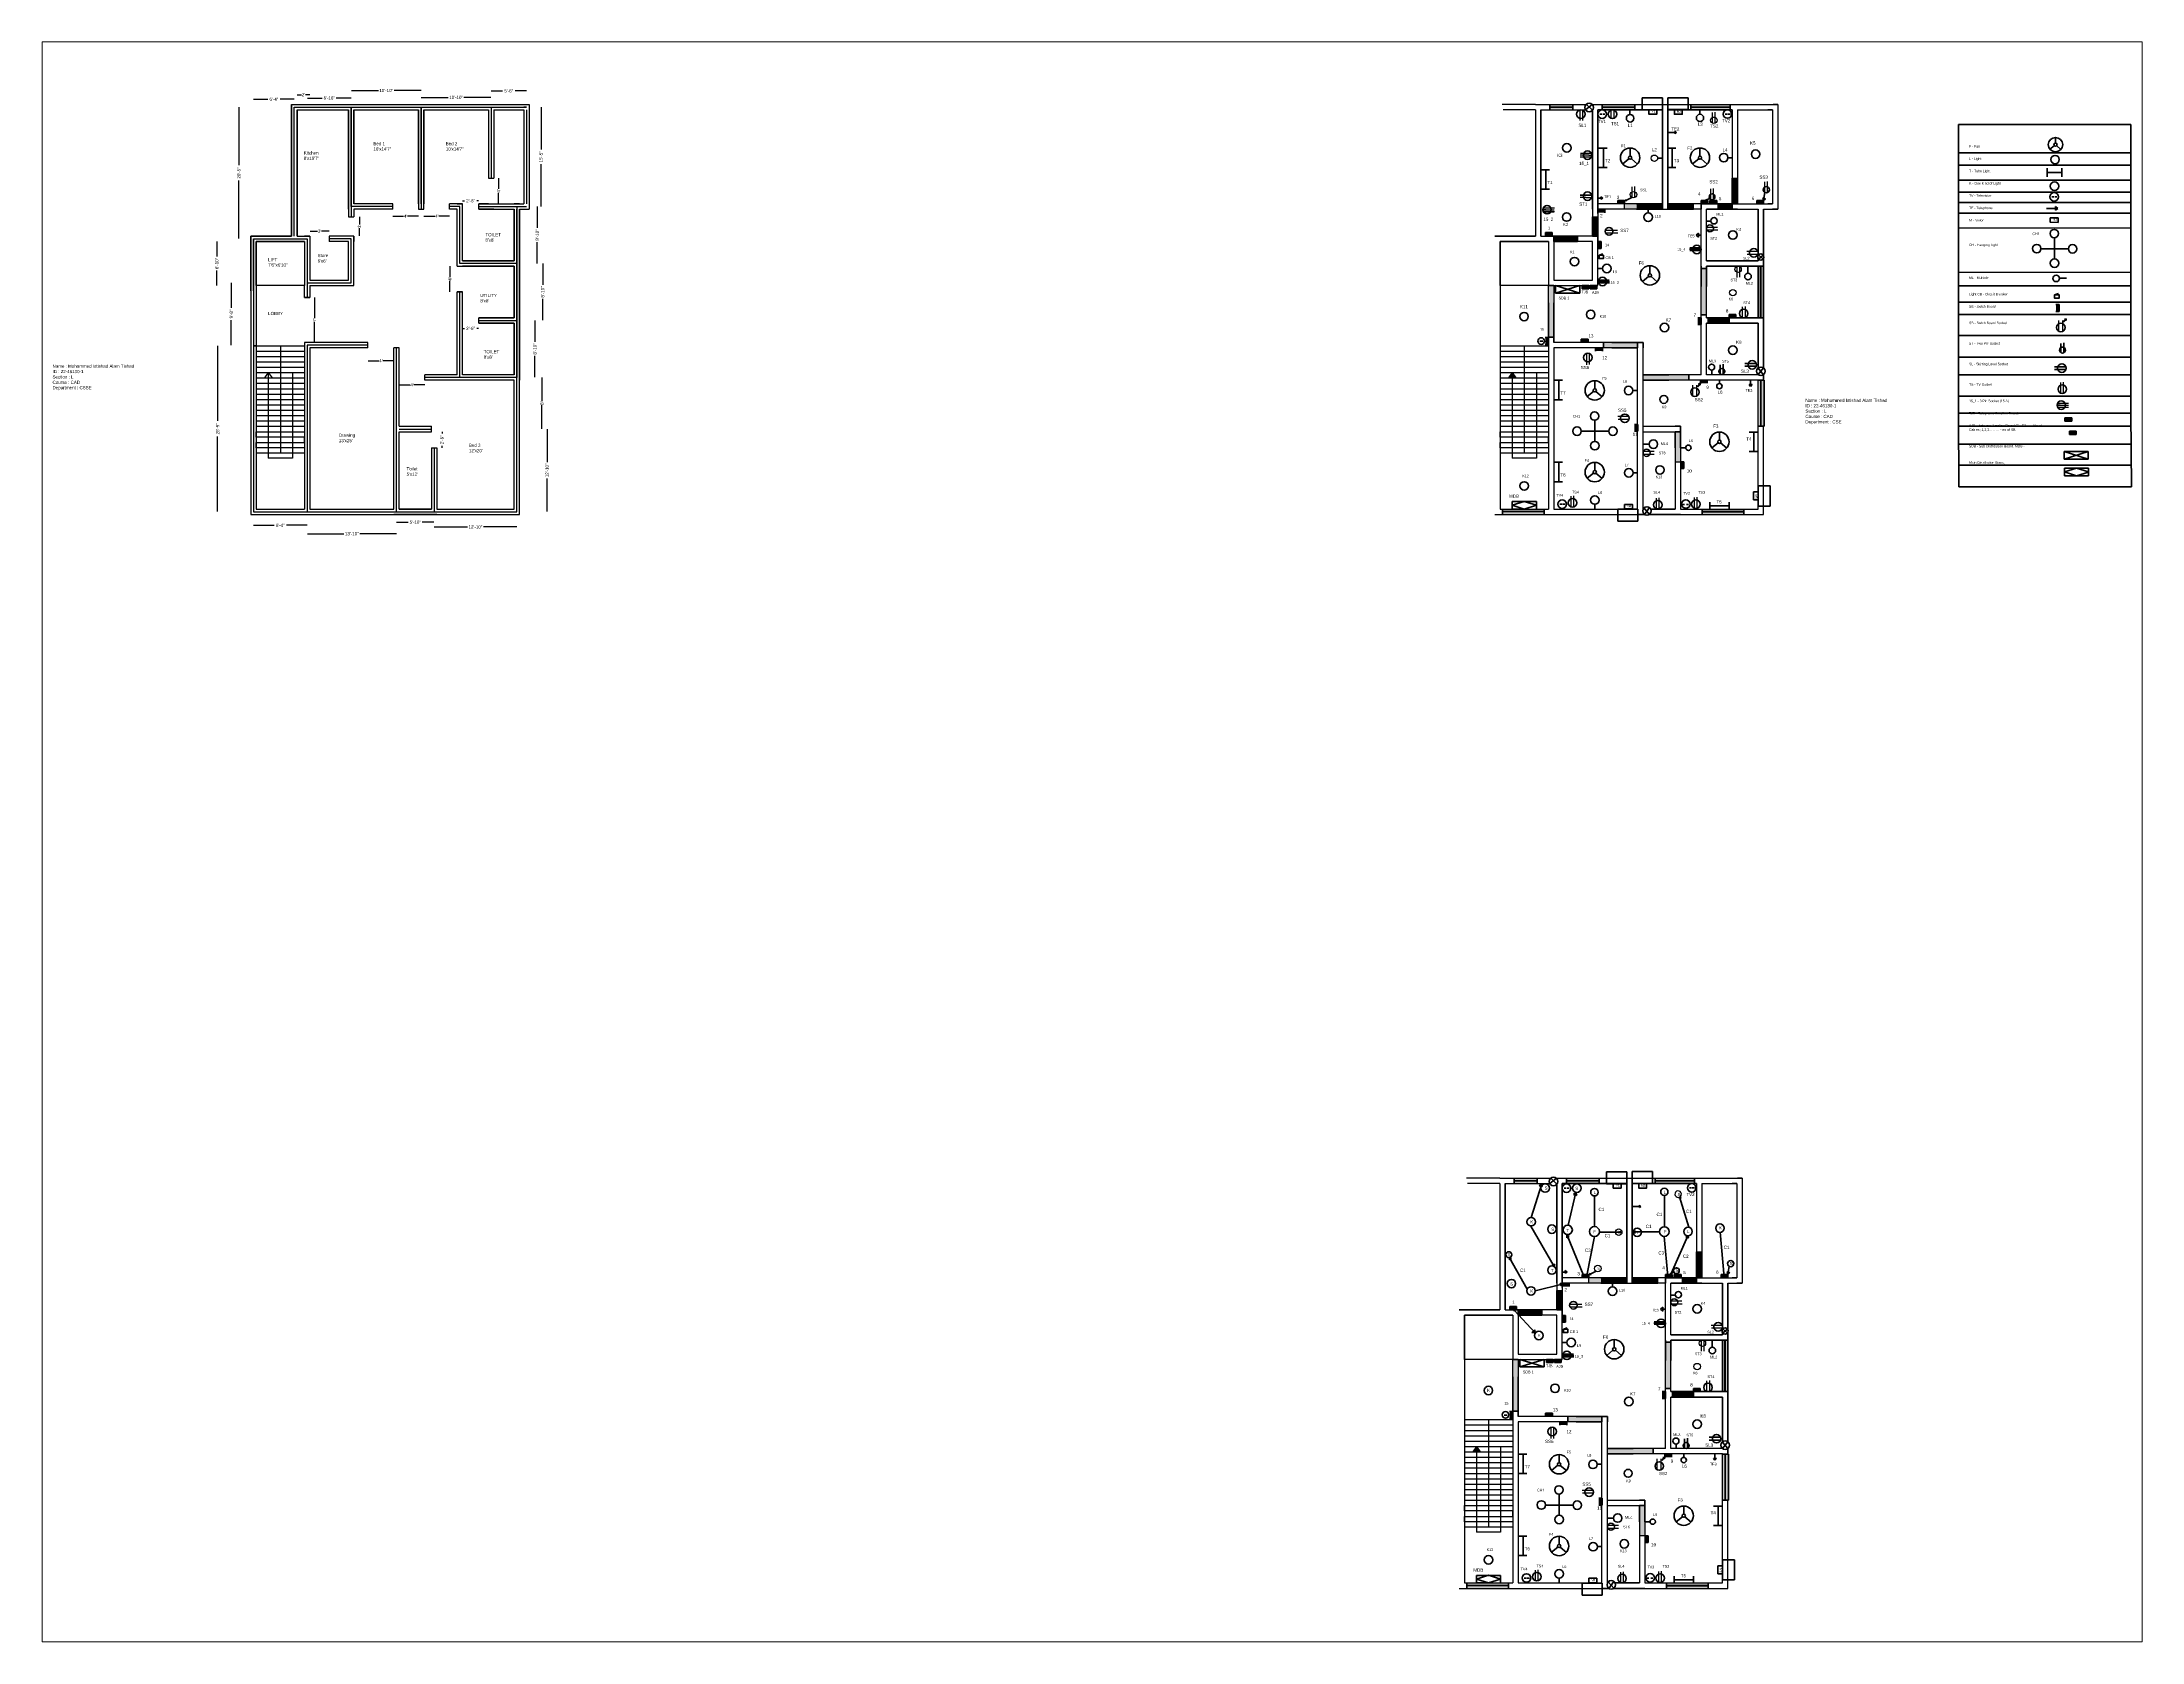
# Paper-space layout 'Layout2' of a CAD drawing. Header units: inches. Extents: x 1.05 to 9.45, y 0.8 to 7.2.
# The model-space entities are those that its viewports show. They can reach past a viewport. Long polylines and large blocks are cut down to what shows.
import ezdxf

# ---------------------------------------------------------------- set-up
doc = ezdxf.new("R2010")
doc.units = ezdxf.units.IN
doc.header["$MEASUREMENT"] = 0
doc.linetypes.add('ACAD_ISO02W100', pattern=[15, 12, -3])
doc.linetypes.add('ACAD_ISO03W100', pattern=[30, 12, -18])
doc.dimstyles.get("Standard").update_dxf_attribs({"dimtxt": 6, "dimasz": 0.18, "dimexe": 0.18, "dimexo": 0.0625, "dimgap": 0.09, "dimtad": 0, "dimdec": 1, "dimzin": 0, "dimdsep": 46, "dimlunit": 4, "dimtxsty": 'Standard', "dimcen": 0.09, "dimse1": 1, "dimse2": 1, "dimadec": 0, "dimazin": 0, "dimtfac": 1, "dimtdec": 1, "dimtofl": 0, "dimtmove": 0, "dimatfit": 3, "dimfxl": 1, "dimfrac": 1, "dimtolj": 1, "dimtzin": 0, "dimarcsym": 0})

# ---------------------------------------------------------------- blocks, each defined once
blk = doc.blocks.new('*D3')
at = {"color": 0, "lineweight": -2}
for p, q in [((-1416.5, -232.3), (-1416.5, -260)), ((-1416.5, -313.9), (-1416.5, -286.2))]:
    blk.add_line(p, q, dxfattribs=at)
at = {"color": 0, "lineweight": 200}
for points in [[(-1416.5, -232.3), (-1416.4, -232.3), (-1416.5, -232.1)], [(-1416.5, -313.9), (-1416.4, -313.9), (-1416.5, -314.1)]]:
    blk.add_solid(points, dxfattribs=at)
at = {"layer": 'Defpoints', "color": 0, "lineweight": 200}
for p in [(-1343.4, -232.1), (-1416.5, -314.1), (-1343.4, -314.1)]:
    blk.add_point(p, dxfattribs=at)
at = {"color": 0, "lineweight": 200, "insert": (-1416.5, -273.1), "char_height": 6, "attachment_point": 5, "rotation": 90}
blk.add_mtext('\\A1;6\'-10"', dxfattribs=at)
blk = doc.blocks.new('*D4')
at = {"color": 0, "lineweight": -2}
for p, q in [((-1135.2, -454), (-1115, -454)), ((-1087.6, -454), (-1107.8, -454))]:
    blk.add_line(p, q, dxfattribs=at)
at = {"color": 0, "lineweight": 200}
for points in [[(-1135.2, -453.9), (-1135.2, -454), (-1135.4, -454)], [(-1087.6, -453.9), (-1087.6, -454), (-1087.4, -454)]]:
    blk.add_solid(points, dxfattribs=at)
at = {"layer": 'Defpoints', "color": 0, "lineweight": 200}
for p in [(-1135.4, -430.2), (-1087.4, -430.2), (-1087.4, -454)]:
    blk.add_point(p, dxfattribs=at)
at = {"color": 0, "lineweight": 200, "insert": (-1111.4, -454), "char_height": 6, "attachment_point": 5}
blk.add_mtext("\\A1;4'", dxfattribs=at)
blk = doc.blocks.new('*D5')
at = {"color": 0, "lineweight": -2}
for p, q in [((-997.6, -586.3), (-997.6, -589.5)), ((-997.6, -615.9), (-997.6, -612.7))]:
    blk.add_line(p, q, dxfattribs=at)
at = {"color": 0, "lineweight": 200}
for points in [[(-997.6, -586.3), (-997.6, -586.3), (-997.6, -586.1)], [(-997.6, -615.9), (-997.6, -615.9), (-997.6, -616.1)]]:
    blk.add_solid(points, dxfattribs=at)
at = {"layer": 'Defpoints', "color": 0, "lineweight": 200}
for p in [(-1017.4, -586.1), (-1017.4, -616.1), (-997.6, -616.1)]:
    blk.add_point(p, dxfattribs=at)
at = {"color": 0, "lineweight": 200, "insert": (-997.6, -601.1), "char_height": 6, "attachment_point": 5, "rotation": 90}
blk.add_mtext('\\A1;2\'-6"', dxfattribs=at)
blk = doc.blocks.new('*D1')
at = {"color": 0, "lineweight": -2}
for p, q in [((-1077.2, -499), (-1057, -499)), ((-1029.6, -499), (-1049.8, -499))]:
    blk.add_line(p, q, dxfattribs=at)
at = {"color": 0, "lineweight": 200}
for points in [[(-1077.2, -499), (-1077.2, -499), (-1077.4, -499)], [(-1029.6, -499), (-1029.6, -499), (-1029.4, -499)]]:
    blk.add_solid(points, dxfattribs=at)
at = {"layer": 'Defpoints', "color": 0, "lineweight": 200}
for p in [(-1077.4, -490.1), (-1077.4, -499), (-1029.4, -490.1)]:
    blk.add_point(p, dxfattribs=at)
at = {"color": 0, "lineweight": 200, "insert": (-1053.4, -499), "char_height": 6, "attachment_point": 5}
blk.add_mtext("\\A1;4'", dxfattribs=at)
blk = doc.blocks.new('*D6')
at = {"color": 0, "lineweight": -2}
for p, q in [((-959.2, -393.9), (-956, -393.9)), ((-929.6, -393.9), (-932.8, -393.9))]:
    blk.add_line(p, q, dxfattribs=at)
at = {"color": 0, "lineweight": 200}
for points in [[(-959.2, -393.9), (-959.2, -394), (-959.4, -393.9)], [(-929.6, -393.9), (-929.6, -394), (-929.4, -393.9)]]:
    blk.add_solid(points, dxfattribs=at)
at = {"layer": 'Defpoints', "color": 0, "lineweight": 200}
for p in [(-959.4, -384.1), (-929.4, -384.1), (-959.4, -393.9)]:
    blk.add_point(p, dxfattribs=at)
at = {"color": 0, "lineweight": 200, "insert": (-944.4, -393.9), "char_height": 6, "attachment_point": 5}
blk.add_mtext('\\A1;2\'-6"', dxfattribs=at)
blk = doc.blocks.new('*D7')
at = {"color": 0, "lineweight": -2}
for p, q in [((-982.9, -278.3), (-982.9, -298.5)), ((-982.9, -325.9), (-982.9, -305.7))]:
    blk.add_line(p, q, dxfattribs=at)
at = {"color": 0, "lineweight": 200}
for points in [[(-982.9, -278.3), (-982.8, -278.3), (-982.9, -278.1)], [(-982.9, -325.9), (-982.8, -325.9), (-982.9, -326.1)]]:
    blk.add_solid(points, dxfattribs=at)
at = {"layer": 'Defpoints', "color": 0, "lineweight": 200}
for p in [(-969.4, -278.1), (-982.9, -326.1), (-969.4, -326.1)]:
    blk.add_point(p, dxfattribs=at)
at = {"color": 0, "lineweight": 200, "insert": (-982.9, -302.1), "char_height": 6, "attachment_point": 5, "rotation": 90}
blk.add_mtext("\\A1;4'", dxfattribs=at)
blk = doc.blocks.new('*D8')
at = {"color": 0, "lineweight": -2}
for p, q in [((-1089.2, -185.1), (-1069, -185.1)), ((-1041.6, -185.1), (-1061.8, -185.1))]:
    blk.add_line(p, q, dxfattribs=at)
at = {"color": 0, "lineweight": 200}
for points in [[(-1089.2, -185.1), (-1089.2, -185.2), (-1089.4, -185.1)], [(-1041.6, -185.1), (-1041.6, -185.2), (-1041.4, -185.1)]]:
    blk.add_solid(points, dxfattribs=at)
at = {"layer": 'Defpoints', "color": 0, "lineweight": 200}
for p in [(-1089.4, -172.1), (-1089.4, -185.1), (-1041.4, -172.1)]:
    blk.add_point(p, dxfattribs=at)
at = {"color": 0, "lineweight": 200, "insert": (-1065.4, -185.1), "char_height": 6, "attachment_point": 5}
blk.add_mtext("\\A1;4'", dxfattribs=at)
blk = doc.blocks.new('*D9')
at = {"color": 0, "lineweight": -2}
for p, q in [((-1031.2, -185.1), (-1011, -185.1)), ((-983.6, -185.1), (-1003.8, -185.1))]:
    blk.add_line(p, q, dxfattribs=at)
at = {"color": 0, "lineweight": 200}
for points in [[(-1031.2, -185.1), (-1031.2, -185.2), (-1031.4, -185.1)], [(-983.6, -185.1), (-983.6, -185.2), (-983.4, -185.1)]]:
    blk.add_solid(points, dxfattribs=at)
at = {"layer": 'Defpoints', "color": 0, "lineweight": 200}
for p in [(-1031.4, -172.1), (-1031.4, -185.1), (-983.4, -172.1)]:
    blk.add_point(p, dxfattribs=at)
at = {"color": 0, "lineweight": 200, "insert": (-1007.4, -185.1), "char_height": 6, "attachment_point": 5}
blk.add_mtext("\\A1;4'", dxfattribs=at)
blk = doc.blocks.new('*D10')
at = {"color": 0, "lineweight": -2}
for p, q in [((-1243.2, -213), (-1229, -213)), ((-1207.6, -213), (-1221.8, -213))]:
    blk.add_line(p, q, dxfattribs=at)
at = {"color": 0, "lineweight": 200}
for points in [[(-1243.2, -212.9), (-1243.2, -213), (-1243.4, -213)], [(-1207.6, -212.9), (-1207.6, -213), (-1207.4, -213)]]:
    blk.add_solid(points, dxfattribs=at)
at = {"layer": 'Defpoints', "color": 0, "lineweight": 200}
for p in [(-1243.4, -213), (-1243.4, -227.1), (-1207.4, -227.1)]:
    blk.add_point(p, dxfattribs=at)
at = {"color": 0, "lineweight": 200, "insert": (-1225.4, -213), "char_height": 6, "attachment_point": 5}
blk.add_mtext("\\A1;3'", dxfattribs=at)
blk = doc.blocks.new('*D11')
at = {"color": 0, "lineweight": -2}
for p, q in [((-1151.2, -186.3), (-1151.2, -200.5)), ((-1151.2, -221.9), (-1151.2, -207.7))]:
    blk.add_line(p, q, dxfattribs=at)
at = {"color": 0, "lineweight": 200}
for points in [[(-1151.3, -186.3), (-1151.2, -186.3), (-1151.2, -186.1)], [(-1151.3, -221.9), (-1151.2, -221.9), (-1151.2, -222.1)]]:
    blk.add_solid(points, dxfattribs=at)
at = {"layer": 'Defpoints', "color": 0, "lineweight": 200}
for p in [(-1161.4, -186.1), (-1161.4, -222.1), (-1151.2, -222.1)]:
    blk.add_point(p, dxfattribs=at)
at = {"color": 0, "lineweight": 200, "insert": (-1151.2, -204.1), "char_height": 6, "attachment_point": 5, "rotation": 90}
blk.add_mtext("\\A1;3'", dxfattribs=at)
blk = doc.blocks.new('*D12')
at = {"color": 0, "lineweight": -2}
for p, q in [((-1389.7, -309.3), (-1389.7, -355.5)), ((-1389.7, -424.9), (-1389.7, -378.7))]:
    blk.add_line(p, q, dxfattribs=at)
at = {"color": 0, "lineweight": 200}
for points in [[(-1389.7, -309.3), (-1389.6, -309.3), (-1389.7, -309.1)], [(-1389.7, -424.9), (-1389.6, -424.9), (-1389.7, -425.1)]]:
    blk.add_solid(points, dxfattribs=at)
at = {"layer": 'Defpoints', "color": 0, "lineweight": 200}
for p in [(-1389.7, -309.1), (-1248.4, -309.1), (-1248.4, -425.1)]:
    blk.add_point(p, dxfattribs=at)
at = {"color": 0, "lineweight": 200, "insert": (-1389.7, -367.1), "char_height": 6, "attachment_point": 5, "rotation": 90}
blk.add_mtext('\\A1;9\'-8"', dxfattribs=at)
blk = doc.blocks.new('*D13')
at = {"color": 0, "lineweight": -2}
for p, q in [((-1415.1, -426.3), (-1415.1, -566)), ((-1415.1, -734.9), (-1415.1, -595.2))]:
    blk.add_line(p, q, dxfattribs=at)
at = {"color": 0, "lineweight": 200}
for points in [[(-1415.1, -426.3), (-1415, -426.3), (-1415.1, -426.1)], [(-1415.1, -734.9), (-1415, -734.9), (-1415.1, -735.1)]]:
    blk.add_solid(points, dxfattribs=at)
at = {"layer": 'Defpoints', "color": 0, "lineweight": 200}
for p in [(-1415.1, -426.1), (-1348.4, -426.1), (-1348.4, -735.1)]:
    blk.add_point(p, dxfattribs=at)
at = {"color": 0, "lineweight": 200, "insert": (-1415.1, -580.6), "char_height": 6, "attachment_point": 5, "rotation": 90}
blk.add_mtext('\\A1;25\'-9"', dxfattribs=at)
blk = doc.blocks.new('*D14')
at = {"color": 0, "lineweight": -2}
for p, q in [((-1348.2, -760.3), (-1310, -760.3)), ((-1248.6, -760.3), (-1286.8, -760.3))]:
    blk.add_line(p, q, dxfattribs=at)
at = {"color": 0, "lineweight": 200}
for points in [[(-1348.2, -760.3), (-1348.2, -760.3), (-1348.4, -760.3)], [(-1248.6, -760.3), (-1248.6, -760.3), (-1248.4, -760.3)]]:
    blk.add_solid(points, dxfattribs=at)
at = {"layer": 'Defpoints', "color": 0, "lineweight": 200}
for p in [(-1348.4, -735.1), (-1248.4, -735.1), (-1248.4, -760.3)]:
    blk.add_point(p, dxfattribs=at)
at = {"color": 0, "lineweight": 200, "insert": (-1298.4, -760.3), "char_height": 6, "attachment_point": 5}
blk.add_mtext('\\A1;8\'-4"', dxfattribs=at)
blk = doc.blocks.new('*D15')
at = {"color": 0, "lineweight": -2}
for p, q in [((-1248.2, -775.9), (-1180.5, -775.9)), ((-1082.6, -775.9), (-1150.3, -775.9))]:
    blk.add_line(p, q, dxfattribs=at)
at = {"color": 0, "lineweight": 200}
for points in [[(-1248.2, -775.9), (-1248.2, -776), (-1248.4, -775.9)], [(-1082.6, -775.9), (-1082.6, -776), (-1082.4, -775.9)]]:
    blk.add_solid(points, dxfattribs=at)
at = {"layer": 'Defpoints', "color": 0, "lineweight": 200}
for p in [(-1248.4, -735.1), (-1082.4, -735.1), (-1082.4, -775.9)]:
    blk.add_point(p, dxfattribs=at)
at = {"color": 0, "lineweight": 200, "insert": (-1165.4, -775.9), "char_height": 6, "attachment_point": 5}
blk.add_mtext('\\A1;13\'-10"', dxfattribs=at)
blk = doc.blocks.new('*D16')
at = {"color": 0, "lineweight": -2}
for p, q in [((-1082.2, -754.4), (-1060.5, -754.4)), ((-1012.6, -754.4), (-1034.3, -754.4))]:
    blk.add_line(p, q, dxfattribs=at)
at = {"color": 0, "lineweight": 200}
for points in [[(-1082.2, -754.3), (-1082.2, -754.4), (-1082.4, -754.4)], [(-1012.6, -754.3), (-1012.6, -754.4), (-1012.4, -754.4)]]:
    blk.add_solid(points, dxfattribs=at)
at = {"layer": 'Defpoints', "color": 0, "lineweight": 200}
for p in [(-1082.4, -735.1), (-1012.4, -735.1), (-1012.4, -754.4)]:
    blk.add_point(p, dxfattribs=at)
at = {"color": 0, "lineweight": 200, "insert": (-1047.4, -754.4), "char_height": 6, "attachment_point": 5}
blk.add_mtext('\\A1;5\'-10"', dxfattribs=at)
blk = doc.blocks.new('*D17')
at = {"color": 0, "lineweight": -2}
for p, q in [((-1012.2, -763.4), (-950.5, -763.4)), ((-858.6, -763.4), (-920.3, -763.4))]:
    blk.add_line(p, q, dxfattribs=at)
at = {"color": 0, "lineweight": 200}
for points in [[(-1012.2, -763.3), (-1012.2, -763.4), (-1012.4, -763.4)], [(-858.6, -763.3), (-858.6, -763.4), (-858.4, -763.4)]]:
    blk.add_solid(points, dxfattribs=at)
at = {"layer": 'Defpoints', "color": 0, "lineweight": 200}
for p in [(-1012.4, -735.1), (-858.4, -735.1), (-858.4, -763.4)]:
    blk.add_point(p, dxfattribs=at)
at = {"color": 0, "lineweight": 200, "insert": (-935.4, -763.4), "char_height": 6, "attachment_point": 5}
blk.add_mtext('\\A1;12\'-10"', dxfattribs=at)
blk = doc.blocks.new('*D18')
at = {"color": 0, "lineweight": -2}
for p, q in [((-811.6, -485.3), (-811.6, -529.5)), ((-811.6, -580.9), (-811.6, -536.7))]:
    blk.add_line(p, q, dxfattribs=at)
at = {"color": 0, "lineweight": 200}
for points in [[(-811.6, -485.3), (-811.5, -485.3), (-811.6, -485.1)], [(-811.6, -580.9), (-811.5, -580.9), (-811.6, -581.1)]]:
    blk.add_solid(points, dxfattribs=at)
at = {"layer": 'Defpoints', "color": 0, "lineweight": 200}
for p in [(-1017.4, -485.1), (-811.6, -485.1), (-1017.4, -581.1)]:
    blk.add_point(p, dxfattribs=at)
at = {"color": 0, "lineweight": 200, "insert": (-811.6, -533.1), "char_height": 6, "attachment_point": 5, "rotation": 90}
blk.add_mtext("\\A1;8'", dxfattribs=at)
blk = doc.blocks.new('*D19')
at = {"color": 0, "lineweight": -2}
for p, q in [((-824.7, -379.3), (-824.7, -419)), ((-824.7, -484.9), (-824.7, -445.2))]:
    blk.add_line(p, q, dxfattribs=at)
at = {"color": 0, "lineweight": 200}
for points in [[(-824.7, -379.3), (-824.6, -379.3), (-824.7, -379.1)], [(-824.7, -484.9), (-824.6, -484.9), (-824.7, -485.1)]]:
    blk.add_solid(points, dxfattribs=at)
at = {"layer": 'Defpoints', "color": 0, "lineweight": 200}
for p in [(-858.4, -379.1), (-858.4, -485.1), (-824.7, -485.1)]:
    blk.add_point(p, dxfattribs=at)
at = {"color": 0, "lineweight": 200, "insert": (-824.7, -432.1), "char_height": 6, "attachment_point": 5, "rotation": 90}
blk.add_mtext('\\A1;8\'-10"', dxfattribs=at)
blk = doc.blocks.new('*D20')
at = {"color": 0, "lineweight": -2}
for p, q in [((-810.2, -273.3), (-810.2, -313)), ((-810.2, -378.9), (-810.2, -339.2))]:
    blk.add_line(p, q, dxfattribs=at)
at = {"color": 0, "lineweight": 200}
for points in [[(-810.2, -273.3), (-810.2, -273.3), (-810.2, -273.1)], [(-810.2, -378.9), (-810.2, -378.9), (-810.2, -379.1)]]:
    blk.add_solid(points, dxfattribs=at)
at = {"layer": 'Defpoints', "color": 0, "lineweight": 200}
for p in [(-858.4, -273.1), (-858.4, -379.1), (-810.2, -379.1)]:
    blk.add_point(p, dxfattribs=at)
at = {"color": 0, "lineweight": 200, "insert": (-810.2, -326.1), "char_height": 6, "attachment_point": 5, "rotation": 90}
blk.add_mtext('\\A1;8\'-10"', dxfattribs=at)
blk = doc.blocks.new('*D21')
at = {"color": 0, "lineweight": -2}
for p, q in [((-820.5, -167.3), (-820.5, -207)), ((-820.5, -272.9), (-820.5, -233.2))]:
    blk.add_line(p, q, dxfattribs=at)
at = {"color": 0, "lineweight": 200}
for points in [[(-820.5, -167.3), (-820.4, -167.3), (-820.5, -167.1)], [(-820.5, -272.9), (-820.4, -272.9), (-820.5, -273.1)]]:
    blk.add_solid(points, dxfattribs=at)
at = {"layer": 'Defpoints', "color": 0, "lineweight": 200}
for p in [(-858.4, -167.1), (-858.4, -273.1), (-820.5, -273.1)]:
    blk.add_point(p, dxfattribs=at)
at = {"color": 0, "lineweight": 200, "insert": (-820.5, -220.1), "char_height": 6, "attachment_point": 5, "rotation": 90}
blk.add_mtext('\\A1;8\'-10"', dxfattribs=at)
blk = doc.blocks.new('*D2')
at = {"color": 0, "lineweight": -2}
for p, q in [((-813.4, 17.7), (-813.4, -61)), ((-813.4, -166.9), (-813.4, -88.2))]:
    blk.add_line(p, q, dxfattribs=at)
at = {"color": 0, "lineweight": 200}
for points in [[(-813.5, 17.7), (-813.4, 17.7), (-813.4, 17.9)], [(-813.5, -166.9), (-813.4, -166.9), (-813.4, -167.1)]]:
    blk.add_solid(points, dxfattribs=at)
at = {"layer": 'Defpoints', "color": 0, "lineweight": 200}
for p in [(-840.4, 17.9), (-840.4, -167.1), (-813.4, -167.1)]:
    blk.add_point(p, dxfattribs=at)
at = {"color": 0, "lineweight": 200, "insert": (-813.4, -74.6), "char_height": 6, "attachment_point": 5, "rotation": 90}
blk.add_mtext('\\A1;15\'-5"', dxfattribs=at)
blk = doc.blocks.new('*D22')
at = {"color": 0, "lineweight": -2}
for p, q in [((-892.3, -114.3), (-892.3, -134.5)), ((-892.3, -161.9), (-892.3, -141.7))]:
    blk.add_line(p, q, dxfattribs=at)
at = {"color": 0, "lineweight": 200}
for points in [[(-892.3, -114.3), (-892.2, -114.3), (-892.3, -114.1)], [(-892.3, -161.9), (-892.2, -161.9), (-892.3, -162.1)]]:
    blk.add_solid(points, dxfattribs=at)
at = {"layer": 'Defpoints', "color": 0, "lineweight": 200}
for p in [(-906.4, -114.1), (-906.4, -162.1), (-892.3, -162.1)]:
    blk.add_point(p, dxfattribs=at)
at = {"color": 0, "lineweight": 200, "insert": (-892.3, -138.1), "char_height": 6, "attachment_point": 5, "rotation": 90}
blk.add_mtext("\\A1;4'", dxfattribs=at)
blk = doc.blocks.new('*D23')
at = {"color": 0, "lineweight": -2}
for p, q in [((-906.2, 48.1), (-885, 48.1)), ((-840.6, 48.1), (-861.8, 48.1))]:
    blk.add_line(p, q, dxfattribs=at)
at = {"color": 0, "lineweight": 200}
for points in [[(-906.2, 48.2), (-906.2, 48.1), (-906.4, 48.1)], [(-840.6, 48.2), (-840.6, 48.1), (-840.4, 48.1)]]:
    blk.add_solid(points, dxfattribs=at)
at = {"layer": 'Defpoints', "color": 0, "lineweight": 200}
for p in [(-840.4, 48.1), (-906.4, 17.9), (-840.4, 17.9)]:
    blk.add_point(p, dxfattribs=at)
at = {"color": 0, "lineweight": 200, "insert": (-873.4, 48.1), "char_height": 6, "attachment_point": 5}
blk.add_mtext('\\A1;5\'-6"', dxfattribs=at)
blk = doc.blocks.new('*D24')
at = {"color": 0, "lineweight": -2}
for p, q in [((-1036.2, 36), (-986, 36)), ((-906.6, 36), (-956.8, 36))]:
    blk.add_line(p, q, dxfattribs=at)
at = {"color": 0, "lineweight": 200}
for points in [[(-1036.2, 36), (-1036.2, 36), (-1036.4, 36)], [(-906.6, 36), (-906.6, 36), (-906.4, 36)]]:
    blk.add_solid(points, dxfattribs=at)
at = {"layer": 'Defpoints', "color": 0, "lineweight": 200}
for p in [(-1036.4, 17.9), (-906.4, 36), (-906.4, 17.9)]:
    blk.add_point(p, dxfattribs=at)
at = {"color": 0, "lineweight": 200, "insert": (-971.4, 36), "char_height": 6, "attachment_point": 5}
blk.add_mtext('\\A1;10\'-10"', dxfattribs=at)
blk = doc.blocks.new('*D25')
at = {"color": 0, "lineweight": -2}
for p, q in [((-1166.2, 48.7), (-1116, 48.7)), ((-1036.6, 48.7), (-1086.8, 48.7))]:
    blk.add_line(p, q, dxfattribs=at)
at = {"color": 0, "lineweight": 200}
for points in [[(-1166.2, 48.7), (-1166.2, 48.7), (-1166.4, 48.7)], [(-1036.6, 48.7), (-1036.6, 48.7), (-1036.4, 48.7)]]:
    blk.add_solid(points, dxfattribs=at)
at = {"layer": 'Defpoints', "color": 0, "lineweight": 200}
for p in [(-1036.4, 48.7), (-1166.4, 17.9), (-1036.4, 17.9)]:
    blk.add_point(p, dxfattribs=at)
at = {"color": 0, "lineweight": 200, "insert": (-1101.4, 48.7), "char_height": 6, "attachment_point": 5}
blk.add_mtext('\\A1;10\'-10"', dxfattribs=at)
blk = doc.blocks.new('*D26')
at = {"color": 0, "lineweight": -2}
for p, q in [((-1348.2, 32.4), (-1322, 32.4)), ((-1272.6, 32.4), (-1298.8, 32.4))]:
    blk.add_line(p, q, dxfattribs=at)
at = {"color": 0, "lineweight": 200}
for points in [[(-1348.2, 32.5), (-1348.2, 32.4), (-1348.4, 32.4)], [(-1272.6, 32.5), (-1272.6, 32.4), (-1272.4, 32.4)]]:
    blk.add_solid(points, dxfattribs=at)
at = {"layer": 'Defpoints', "color": 0, "lineweight": 200}
for p in [(-1272.4, 32.4), (-1348.4, -227.1), (-1272.4, -227.1)]:
    blk.add_point(p, dxfattribs=at)
at = {"color": 0, "lineweight": 200, "insert": (-1310.4, 32.4), "char_height": 6, "attachment_point": 5}
blk.add_mtext('\\A1;6\'-4"', dxfattribs=at)
blk = doc.blocks.new('*D27')
at = {"color": 0, "lineweight": -2}
for p, q in [((-1248.2, 34.7), (-1220.5, 34.7)), ((-1166.6, 34.7), (-1194.3, 34.7))]:
    blk.add_line(p, q, dxfattribs=at)
at = {"color": 0, "lineweight": 200}
for points in [[(-1248.2, 34.7), (-1248.2, 34.6), (-1248.4, 34.7)], [(-1166.6, 34.7), (-1166.6, 34.6), (-1166.4, 34.7)]]:
    blk.add_solid(points, dxfattribs=at)
at = {"layer": 'Defpoints', "color": 0, "lineweight": 200}
for p in [(-1248.4, 34.7), (-1248.4, 17.9), (-1166.4, 17.9)]:
    blk.add_point(p, dxfattribs=at)
at = {"color": 0, "lineweight": 200, "insert": (-1207.4, 34.7), "char_height": 6, "attachment_point": 5}
blk.add_mtext('\\A1;6\'-10"', dxfattribs=at)
blk = doc.blocks.new('*D28')
at = {"color": 0, "lineweight": -2}
for p, q in [((-1267.2, 40.8), (-1259, 40.8)), ((-1243.6, 40.8), (-1251.8, 40.8))]:
    blk.add_line(p, q, dxfattribs=at)
at = {"color": 0, "lineweight": 200}
for points in [[(-1267.2, 40.9), (-1267.2, 40.8), (-1267.4, 40.8)], [(-1243.6, 40.9), (-1243.6, 40.8), (-1243.4, 40.8)]]:
    blk.add_solid(points, dxfattribs=at)
at = {"layer": 'Defpoints', "color": 0, "lineweight": 200}
for p in [(-1243.4, 40.8), (-1267.4, -222.1), (-1243.4, -222.1)]:
    blk.add_point(p, dxfattribs=at)
at = {"color": 0, "lineweight": 200, "insert": (-1255.4, 40.8), "char_height": 6, "attachment_point": 5}
blk.add_mtext("\\A1;2'", dxfattribs=at)
blk = doc.blocks.new('*D29')
at = {"color": 0, "lineweight": -2}
for p, q in [((-1375.6, 17.7), (-1375.6, -90.5)), ((-1375.6, -226.9), (-1375.6, -118.7))]:
    blk.add_line(p, q, dxfattribs=at)
at = {"color": 0, "lineweight": 200}
for points in [[(-1375.6, 17.7), (-1375.6, 17.7), (-1375.6, 17.9)], [(-1375.6, -226.9), (-1375.6, -226.9), (-1375.6, -227.1)]]:
    blk.add_solid(points, dxfattribs=at)
at = {"layer": 'Defpoints', "color": 0, "lineweight": 200}
for p in [(-1272.4, 17.9), (-1375.6, -227.1), (-1272.4, -227.1)]:
    blk.add_point(p, dxfattribs=at)
at = {"color": 0, "lineweight": 200, "insert": (-1375.6, -104.6), "char_height": 6, "attachment_point": 5, "rotation": 90}
blk.add_mtext('\\A1;20\'-5"', dxfattribs=at)
blk = doc.blocks.new('*D30')
at = {"color": 0, "lineweight": -2}
for p, q in [((-1234.9, -336.4), (-1234.9, -374.6)), ((-1234.9, -420.1), (-1234.9, -381.8))]:
    blk.add_line(p, q, dxfattribs=at)
at = {"color": 0, "lineweight": 200}
for points in [[(-1235, -336.4), (-1234.9, -336.4), (-1234.9, -336.2)], [(-1235, -420.1), (-1234.9, -420.1), (-1234.9, -420.2)]]:
    blk.add_solid(points, dxfattribs=at)
at = {"layer": 'Defpoints', "color": 0, "lineweight": 200}
for p in [(-1248.4, -336.2), (-1248.4, -420.2), (-1234.9, -420.2)]:
    blk.add_point(p, dxfattribs=at)
at = {"color": 0, "lineweight": 200, "insert": (-1234.9, -378.2), "char_height": 6, "attachment_point": 5, "rotation": 90}
blk.add_mtext("\\A1;7'", dxfattribs=at)
blk = doc.blocks.new('*D31')
at = {"color": 0, "lineweight": -2}
for p, q in [((-959.2, -156.6), (-956, -156.6)), ((-929.6, -156.6), (-932.8, -156.6))]:
    blk.add_line(p, q, dxfattribs=at)
at = {"color": 0, "lineweight": 200}
for points in [[(-959.2, -156.6), (-959.2, -156.7), (-959.4, -156.6)], [(-929.6, -156.6), (-929.6, -156.7), (-929.4, -156.6)]]:
    blk.add_solid(points, dxfattribs=at)
at = {"layer": 'Defpoints', "color": 0, "lineweight": 200}
for p in [(-959.4, -167.1), (-929.4, -156.6), (-929.4, -167.1)]:
    blk.add_point(p, dxfattribs=at)
at = {"color": 0, "lineweight": 200, "insert": (-944.4, -156.6), "char_height": 6, "attachment_point": 5}
blk.add_mtext('\\A1;2\'-6"', dxfattribs=at)
blk = doc.blocks.new('*D32')
at = {"color": 0, "lineweight": -2}
for p, q in [((-802.1, -581.1), (-802.1, -642.9)), ((-802.1, -734.9), (-802.1, -673.1))]:
    blk.add_line(p, q, dxfattribs=at)
at = {"color": 0, "lineweight": 200}
for points in [[(-802.1, -581.1), (-802.1, -581.1), (-802.1, -580.9)], [(-802.1, -734.9), (-802.1, -734.9), (-802.1, -735.1)]]:
    blk.add_solid(points, dxfattribs=at)
at = {"layer": 'Defpoints', "color": 0, "lineweight": 200}
for p in [(-858.4, -580.9), (-858.4, -735.1), (-802.1, -735.1)]:
    blk.add_point(p, dxfattribs=at)
at = {"color": 0, "lineweight": 200, "insert": (-802.1, -658), "char_height": 6, "attachment_point": 5, "rotation": 90}
blk.add_mtext('\\A1;12\'-10"', dxfattribs=at)

msp = doc.modelspace()

# ---------------------------------------------------------------- hatches: boundary and pattern name
at = {"lineweight": 200}
h = msp.add_hatch(color=256, dxfattribs=at)
h.set_gradient(color1=(131, 236, 149), color2=(127, 235, 145), one_color=1, tint=0.71, name='INVCURVED')
h.paths.add_polyline_path([(1450.98, -576.11), (1455.98, -576.11), (1455.98, -490.16), (1450.98, -490.16)])
h.paths.add_polyline_path([(1424.86, -740.11), (1424.86, -735.11), (1347.32, -735.11), (1347.32, -740.11)])
h.paths.add_polyline_path([(1424.86, -735.11), (1424.86, -730.11), (1347.32, -730.11), (1347.32, -735.11)])
h.paths.add_polyline_path([(1052.89, -734.9), (1052.89, -730.11), (975.35, -730.11), (975.35, -734.9)])
h.paths.add_polyline_path([(1212.98, 12.89), (1221.84, 12.89), (1221.84, 17.89), (1161.07, 17.89), (1161.07, 12.89)])
h.paths.add_polyline_path([(1161.07, 22.89), (1161.07, 17.89), (1221.84, 17.89), (1221.84, 22.89)])
h.paths.add_polyline_path([(1063.39, 17.89), (1063.39, 12.89), (1094.98, 12.89), (1106.38, 12.89), (1106.38, 17.89)])
h.paths.add_polyline_path([(1106.38, 17.89), (1106.38, 22.89), (1063.39, 22.89), (1063.39, 17.89)])
h.paths.add_polyline_path([(1325.77, 17.89), (1325.77, 12.89), (1342.98, 12.89), (1393.16, 12.89, -0.0488774), (1394.71, 12.89), (1399.15, 12.89), (1399.15, 17.89)])
h.paths.add_polyline_path([(1325.77, 22.89), (1325.77, 17.89), (1399.15, 17.89), (1399.15, 22.89)])
at = {"lineweight": 158}
h = msp.add_hatch(color=256, dxfattribs=at)
h.set_gradient(color1=(185, 201, 19), color2=(185, 201, 19), one_color=1, tint=0.43, name='INVCURVED')
h.paths.add_polyline_path([(1412.98, -114.11), (1402.98, -114.11), (1402.98, -162.11), (1412.98, -162.11)])
h = msp.add_hatch(color=256, dxfattribs=at)
h.set_gradient(color1=(135, 135, 120), color2=(116, 116, 103), one_color=1, tint=0.43, name='INVCURVED')
h.paths.add_polyline_path([(1190.09, -156.24), (1190.09, -162.24), (1202.83, -162.24), (1202.83, -156.24)])
at = {"lineweight": 200}
h = msp.add_hatch(color=256, dxfattribs=at)
h.set_gradient(color1=(255, 255, 255), one_color=1, tint=1, name='INVCURVED')
h.paths.add_polyline_path([(1202.9, -156.51), (1206.83, -156.11), (1205.55, -153.94)])
at = {"lineweight": 158}
h = msp.add_hatch(color=256, dxfattribs=at)
h.set_gradient(color1=(135, 135, 120), color2=(116, 116, 103), one_color=1, tint=0.43, name='INVCURVED')
h.paths.add_polyline_path([(1345.08, -155.94), (1345.08, -161.94), (1357.82, -161.94), (1357.82, -155.94)])
at = {"lineweight": 200}
h = msp.add_hatch(color=256, dxfattribs=at)
h.set_gradient(color1=(255, 255, 255), one_color=1, tint=1, name='INVCURVED')
h.paths.add_polyline_path([(1352.52, -155.93), (1356.45, -155.53), (1355.17, -153.36)])
at = {"lineweight": 158}
h = msp.add_hatch(color=256, dxfattribs=at)
h.set_gradient(color1=(135, 135, 120), color2=(116, 116, 103), one_color=1, tint=0.43, name='INVCURVED')
h.paths.add_polyline_path([(1361.33, -155.93), (1361.33, -161.93), (1374.08, -161.93), (1374.08, -155.93)])
h = msp.add_hatch(color=256, dxfattribs=at)
h.set_gradient(color1=(135, 135, 120), color2=(116, 116, 103), one_color=1, tint=0.43, name='INVCURVED')
h.paths.add_polyline_path([(1448.49, -156.1), (1448.49, -162.1), (1461.23, -162.1), (1461.23, -156.1)])
at = {"lineweight": 200}
h = msp.add_hatch(color=256, dxfattribs=at)
h.set_gradient(color1=(255, 255, 255), one_color=1, tint=1, name='INVCURVED')
h.paths.add_polyline_path([(1461.23, -156.1), (1464.99, -152.54), (1459.97, -151.23)])
at = {"lineweight": 158}
h = msp.add_hatch(color=256, dxfattribs=at)
h.set_gradient(color1=(185, 201, 19), color2=(185, 201, 19), one_color=1, tint=0.43, name='INVCURVED')
h.paths.add_polyline_path([(1152.98, -186.11), (1142.98, -186.11), (1142.98, -222.11), (1152.98, -222.11)])
h = msp.add_hatch(color=256, dxfattribs=at)
h.set_gradient(color1=(135, 135, 120), color2=(116, 116, 103), one_color=1, tint=0.43, name='INVCURVED')
h.paths.add_polyline_path([(1152.97, -172.64), (1152.97, -178.64), (1165.71, -178.64), (1165.71, -172.64)])
h = msp.add_hatch(color=256, dxfattribs=at)
h.set_gradient(color1=(185, 201, 19), color2=(207, 224, 21), one_color=1, tint=0.48, name='INVCURVED')
h.paths.add_polyline_path([(1202.83, -162.11), (1202.83, -162.24), (1202.83, -172.11), (1224.98, -172.11), (1272.98, -172.11), (1272.98, -162.11), (1224.98, -162.11)])
h = msp.add_hatch(color=256, dxfattribs=at)
h.set_gradient(color1=(185, 201, 19), color2=(185, 201, 19), one_color=1, tint=0.43, name='INVCURVED')
h.paths.add_polyline_path([(1272.98, -172.11), (1272.98, -162.11), (1224.98, -162.11), (1224.98, -172.11)])
h = msp.add_hatch(color=256, dxfattribs=at)
h.set_gradient(color1=(185, 201, 19), color2=(185, 201, 19), one_color=1, tint=0.43, name='INVCURVED')
h.paths.add_polyline_path([(1282.98, -162.11), (1282.98, -172.11), (1330.98, -172.11), (1330.98, -162.11)])
h = msp.add_hatch(color=256, dxfattribs=at)
h.set_gradient(color1=(185, 201, 19), color2=(185, 201, 19), one_color=1, tint=0.43, name='INVCURVED')
h.paths.add_polyline_path([(1384.98, -162.11), (1376.76, -162.11), (1376.76, -172.11), (1384.98, -172.11), (1402.98, -172.11), (1402.98, -162.11)])
h = msp.add_hatch(color=256, dxfattribs=at)
h.set_gradient(color1=(135, 135, 120), color2=(116, 116, 103), one_color=1, tint=0.43, name='INVCURVED')
h.paths.add_polyline_path([(1055.49, -215.78), (1055.49, -221.78), (1068.24, -221.78), (1068.24, -215.78)])
h = msp.add_hatch(color=256, dxfattribs=at)
h.set_gradient(color1=(185, 201, 19), color2=(185, 201, 19), one_color=1, tint=0.43, name='INVCURVED')
h.paths.add_polyline_path([(1106.98, -232.11), (1110.98, -232.11), (1110.98, -222.11), (1106.98, -222.11), (1070.98, -222.11), (1070.98, -232.11)])
h = msp.add_hatch(color=256, dxfattribs=at)
h.set_gradient(color1=(185, 201, 19), color2=(207, 224, 21), one_color=1, tint=0.48, name='INVCURVED')
h.paths.add_polyline_path([(1115.04, -222.11), (1070.98, -222.11), (1070.98, -232.11), (1115.04, -231.93)])
h = msp.add_hatch(color=256, dxfattribs=at)
h.set_gradient(color1=(135, 135, 120), color2=(116, 116, 103), one_color=1, tint=0.43, name='INVCURVED')
h.paths.add_polyline_path([(1159.11, -232.33), (1153.11, -232.33), (1153.11, -245.07), (1159.11, -245.07)])
h = msp.add_hatch(color=256, dxfattribs=at)
h.set_gradient(color1=(216, 233, 22), color2=(185, 201, 19), one_color=1, tint=0.43, name='INVCURVED')
h.paths.add_polyline_path([(1344.98, -316.11), (1344.98, -368.51), (1354.98, -368.51), (1354.98, -347.95), (1354.98, -316.11), (1354.98, -282.21), (1344.98, -282.21)])
at = {"lineweight": 200}
h = msp.add_hatch(color=256, dxfattribs=at)
h.set_gradient(color1=(109, 232, 130), color2=(131, 236, 149), one_color=1, tint=0.72, name='INVCURVED')
h.paths.add_polyline_path([(1455.98, -278.11), (1450.98, -278.11), (1450.98, -374.11), (1455.98, -374.11)])
h = msp.add_hatch(color=256, dxfattribs=at)
h.set_gradient(color1=(109, 232, 130), color2=(131, 236, 149), one_color=1, tint=0.72, name='INVCURVED')
h.paths.add_polyline_path([(1455.98, -374.11), (1460.98, -374.11), (1460.98, -278.11), (1455.98, -278.11)])
at = {"lineweight": 158}
h = msp.add_hatch(color=256, dxfattribs=at)
h.set_gradient(color1=(216, 233, 22), one_color=1, tint=1)
h.paths.add_polyline_path([(1070.98, -346.24), (1070.98, -324.11), (1070.98, -314.11), (1060.98, -314.11), (1060.98, -346.24), (1060.98, -410.53), (1070.98, -410.53)])
h = msp.add_hatch(color=256, dxfattribs=at)
h.set_gradient(color1=(198, 238, 17), color2=(206, 241, 50), one_color=1, tint=0.57, name='INVCURVED')
h.paths.add_polyline_path([(1070.98, -346.24), (1070.98, -324.11), (1070.98, -314.11), (1060.98, -314.11), (1060.98, -346.24), (1060.98, -410.47), (1070.98, -410.47)])
h = msp.add_hatch(color=256, dxfattribs=at)
h.set_gradient(color1=(198, 238, 17), color2=(190, 229, 16), one_color=1, tint=0.48, name='INVCURVED')
h.paths.add_polyline_path([(1070.98, -346.24), (1070.98, -324.11), (1070.98, -314.11), (1060.98, -314.11), (1060.98, -346.24), (1060.98, -410.47), (1070.98, -410.47)])
h = msp.add_hatch(color=256, dxfattribs=at)
h.set_gradient(color1=(185, 201, 19), color2=(207, 224, 21), one_color=1, tint=0.48, name='INVCURVED')
h.paths.add_polyline_path([(1070.98, -346.24), (1070.98, -324.11), (1070.98, -314.11), (1060.98, -314.11), (1060.98, -346.24), (1060.98, -410.47), (1070.98, -410.47)])
h = msp.add_hatch(color=256, dxfattribs=at)
h.set_gradient(color1=(185, 201, 19), color2=(207, 224, 21), one_color=1, tint=0.48, name='INVCURVED')
h.paths.add_polyline_path([(1136.26, -320.13), (1136.26, -314.14), (1123.51, -314.14), (1123.51, -320.13)])
at = {"lineweight": 200}
h = msp.add_hatch(color=130, dxfattribs=at)
h.set_gradient(color1=(174, 212, 239), color2=(187, 219, 242), one_color=1, tint=0.84, name='INVCURVED')
h.paths.add_polyline_path([(1138.52, -314.14), (1138.52, -320.13), (1151.27, -320.13), (1151.27, -314.14)])
at = {"lineweight": 158}
h = msp.add_hatch(color=256, dxfattribs=at)
h.set_gradient(color1=(135, 135, 120), color2=(116, 116, 103), one_color=1, tint=0.43, name='INVCURVED')
h.paths.add_polyline_path([(2011.24, -349.62), (2005.24, -349.62), (2005.24, -362.36), (2011.24, -362.36)])
h = msp.add_hatch(color=256, dxfattribs=at)
h.set_gradient(color1=(135, 135, 120), color2=(116, 116, 103), one_color=1, tint=0.43, name='INVCURVED')
h.paths.add_polyline_path([(1344.88, -374.06), (1338.88, -374.06), (1338.88, -386.81), (1344.88, -386.81)])
h = msp.add_hatch(color=256, dxfattribs=at)
h.set_gradient(color1=(216, 233, 22), color2=(185, 201, 19), one_color=1, tint=0.43, name='INVCURVED')
h.paths.add_polyline_path([(1358.11, -374.11), (1358.11, -384.11), (1384.98, -384.11), (1397.13, -384.11), (1397.13, -374.11), (1384.98, -374.11)])
h = msp.add_hatch(color=256, dxfattribs=at)
h.set_gradient(color1=(135, 135, 120), color2=(116, 116, 103), one_color=1, tint=0.43, name='INVCURVED')
h.paths.add_polyline_path([(1397.13, -368.11), (1397.13, -374.11), (1409.88, -374.11), (1409.88, -368.11)])
at = {"lineweight": 200}
h = msp.add_hatch(color=256, dxfattribs=at)
h.set_gradient(color1=(255, 255, 255), one_color=1, tint=1, name='INVCURVED')
h.paths.add_polyline_path([(2024.19, -379.15), (2024.54, -375.89), (2021.22, -376.56)])
at = {"lineweight": 158}
h = msp.add_hatch(color=256, dxfattribs=at)
h.set_gradient(color1=(135, 135, 120), color2=(116, 116, 103), one_color=1, tint=0.43, name='INVCURVED')
h.paths.add_polyline_path([(1060.96, -410.82), (1054.96, -410.82), (1054.96, -423.57), (1060.96, -423.57)])
h = msp.add_hatch(color=256, dxfattribs=at)
h.set_gradient(color1=(135, 135, 120), color2=(116, 116, 103), one_color=1, tint=0.43, name='INVCURVED')
h.paths.add_polyline_path([(1122.15, -414.14), (1122.15, -420.14), (1134.89, -420.14), (1134.89, -414.14)])
h = msp.add_hatch(color=256, dxfattribs=at)
h.set_gradient(color1=(216, 233, 22), one_color=1, tint=1)
h.paths.add_polyline_path([(1178.98, -420.24), (1163.23, -420.24), (1163.23, -430.11), (1178.98, -430.11), (1226.98, -430.24), (1226.98, -430.11), (1226.98, -420.24)])
h = msp.add_hatch(color=256, dxfattribs=at)
h.set_gradient(color1=(216, 233, 22), color2=(185, 201, 19), one_color=1, tint=0.43, name='INVCURVED')
h.paths.add_polyline_path([(1178.98, -420.24), (1163.23, -420.24), (1163.23, -430.11), (1178.98, -430.11), (1226.98, -430.24), (1226.98, -430.11), (1226.98, -420.24)])
h = msp.add_hatch(color=256, dxfattribs=at)
h.set_gradient(color1=(135, 135, 120), color2=(116, 116, 103), one_color=1, tint=0.43, name='INVCURVED')
h.paths.add_polyline_path([(1148.77, -430.23), (1148.77, -436.23), (1161.51, -436.23), (1161.51, -430.23)])
at = {"lineweight": 200}
h = msp.add_hatch(color=256, dxfattribs=at)
h.set_gradient(color1=(255, 255, 255), one_color=1, tint=1, name='INVCURVED')
h.paths.add_polyline_path([(986.55, -486.11), (993.48, -486.11), (993.48, -476.11)])
h.paths.add_polyline_path([(993.48, -486.11), (1000.52, -486.11), (993.48, -476.11)])
at = {"lineweight": 158}
h = msp.add_hatch(color=256, dxfattribs=at)
h.set_gradient(color1=(216, 233, 22), color2=(185, 201, 19), one_color=1, tint=0.43, name='INVCURVED')
h.paths.add_polyline_path([(1236.98, -480.11), (1236.98, -490.11), (1284.98, -490.11), (1306.98, -490.11), (1322.06, -490.11), (1322.06, -480.11), (1284.98, -480.11)])
h = msp.add_hatch(color=256, dxfattribs=at)
h.set_gradient(color1=(135, 135, 120), color2=(116, 116, 103), one_color=1, tint=0.43, name='INVCURVED')
h.paths.add_polyline_path([(1343.71, -490.1), (1343.71, -496.1), (1356.46, -496.1), (1356.46, -490.1)])
at = {"lineweight": 200}
h = msp.add_hatch(color=256, dxfattribs=at)
h.set_gradient(color1=(131, 236, 149), color2=(127, 235, 145), one_color=1, tint=0.71, name='INVCURVED')
h.paths.add_polyline_path([(1462.18, -490.16), (1455.98, -490.16), (1455.98, -576.11), (1462.18, -576.11)])
at = {"lineweight": 158}
h = msp.add_hatch(color=256, dxfattribs=at)
h.set_gradient(color1=(135, 135, 120), color2=(116, 116, 103), one_color=1, tint=0.43, name='INVCURVED')
h.paths.add_polyline_path([(1227.09, -572.48), (1221.09, -572.48), (1221.09, -585.22), (1227.09, -585.22)])
h = msp.add_hatch(color=256, dxfattribs=at)
h.set_gradient(color1=(185, 201, 19), color2=(207, 224, 21), one_color=1, tint=0.48, name='INVCURVED')
h.paths.add_polyline_path([(2034.76, -566.25), (2034.76, -560.26), (2022.01, -560.26), (2022.01, -566.25)])
at = {"lineweight": 200}
h = msp.add_hatch(color=256, dxfattribs=at)
h.set_gradient(color1=(174, 212, 239), color2=(187, 219, 242), one_color=1, tint=0.84, name='INVCURVED')
h.paths.add_polyline_path([(2030.26, -585.12), (2030.26, -591.11), (2043.02, -591.11), (2043.02, -585.12)])
at = {"lineweight": 158}
h = msp.add_hatch(color=256, dxfattribs=at)
h.set_gradient(color1=(216, 233, 22), color2=(185, 201, 19), one_color=1, tint=0.43, name='INVCURVED')
h.paths.add_polyline_path([(1306.98, -586.11), (1296.98, -586.11), (1296.98, -616.11), (1296.98, -641.93), (1306.98, -641.93), (1306.98, -616.11)])
h = msp.add_hatch(color=256, dxfattribs=at)
h.set_gradient(color1=(135, 135, 120), color2=(116, 116, 103), one_color=1, tint=0.43, name='INVCURVED')
h.paths.add_polyline_path([(1312.79, -642.12), (1306.79, -642.12), (1306.79, -654.87), (1312.79, -654.87)])
at = {"lineweight": 200}
h = msp.add_hatch(color=256, dxfattribs=at)
h.set_gradient(color1=(131, 236, 149), color2=(127, 235, 145), one_color=1, tint=0.71, name='INVCURVED')
h.paths.add_polyline_path([(975.35, -734.9), (975.35, -740.11), (1052.89, -740.11), (1052.89, -734.9)])
h = msp.add_hatch(color=256, dxfattribs=at)
h.set_gradient(color1=(131, 236, 149), color2=(127, 235, 145), one_color=1, tint=0.71, name='INVCURVED')
h.paths.add_polyline_path([(1384.61, -2574.2), (1389.61, -2574.2), (1389.61, -2488.25), (1384.61, -2488.25)])
h.paths.add_polyline_path([(1358.5, -2738.2), (1358.5, -2733.2), (1280.95, -2733.2), (1280.95, -2738.2)])
h.paths.add_polyline_path([(1358.5, -2733.2), (1358.5, -2728.2), (1280.95, -2728.2), (1280.95, -2733.2)])
h.paths.add_polyline_path([(986.53, -2732.99), (986.53, -2728.2), (908.98, -2728.2), (908.98, -2732.99)])
h.paths.add_polyline_path([(1146.61, -1985.2), (1155.48, -1985.2), (1155.48, -1980.2), (1094.7, -1980.2), (1094.7, -1985.2)])
h.paths.add_polyline_path([(1094.7, -1975.2), (1094.7, -1980.2), (1155.48, -1980.2), (1155.48, -1975.2)])
h.paths.add_polyline_path([(997.03, -1980.2), (997.03, -1985.2), (1028.61, -1985.2), (1040.02, -1985.2), (1040.02, -1980.2)])
h.paths.add_polyline_path([(1040.02, -1980.2), (1040.02, -1975.2), (997.03, -1975.2), (997.03, -1980.2)])
h.paths.add_polyline_path([(1259.4, -1980.2), (1259.4, -1985.2), (1276.61, -1985.2), (1326.79, -1985.2, -0.0488774), (1328.34, -1985.2), (1332.78, -1985.2), (1332.78, -1980.2)])
h.paths.add_polyline_path([(1259.4, -1975.2), (1259.4, -1980.2), (1332.78, -1980.2), (1332.78, -1975.2)])
h = msp.add_hatch(color=256, dxfattribs=at)
h.set_gradient(color1=(255, 255, 255), one_color=1, tint=1)
h.paths.add_polyline_path([(1048.55, -1985.55), (1043.87, -1989.45), (1047.09, -1990.26)])
h.paths.add_polyline_path([(1047.53, -1990.37), (1049.05, -1990.76), (1048.81, -1988.23, 0.0791125)])
h.paths.add_polyline_path([(1048.81, -1988.23), (1048.55, -1985.55), (1047.09, -1990.26), (1047.53, -1990.37, -0.0791125)])
h = msp.add_hatch(color=256, dxfattribs=at)
h.set_gradient(color1=(255, 255, 255), one_color=1, tint=1)
h.paths.add_polyline_path([(1111.76, -2001.66), (1107.33, -2005.11), (1110.68, -2006.31)])
h = msp.add_hatch(color=256, dxfattribs=at)
h.set_gradient(color1=(255, 255, 255), one_color=1, tint=1)
h.paths.add_polyline_path([(1111.76, -2001.68), (1110.68, -2006.31), (1113.73, -2007.4)])
h = msp.add_hatch(color=256, dxfattribs=at)
h.set_gradient(color1=(255, 255, 255), one_color=1, tint=1)
h.paths.add_polyline_path([(1230.3, -2029.83), (1232.82, -2027.72), (1230.3, -2025.22)])
h = msp.add_hatch(color=256, dxfattribs=at)
h.set_gradient(color1=(255, 255, 255), one_color=1, tint=1)
h.paths.add_polyline_path([(1305.04, -2009.79), (1305.82, -2012.38), (1307.69, -2011.61)])
h.paths.add_polyline_path([(1305.04, -2009.79), (1305.04, -2009.79), (1304.61, -2012.87), (1305.82, -2012.38)])
h = msp.add_hatch(color=256, dxfattribs=at)
h.set_gradient(color1=(255, 255, 255), one_color=1, tint=1)
h.paths.add_polyline_path([(1321.82, -2065.46), (1321.05, -2065.73), (1322.02, -2066.14)])
h.paths.add_polyline_path([(1322.02, -2066.14), (1322.07, -2066.16), (1322.51, -2065.22), (1321.82, -2065.46)])
h = msp.add_hatch(color=256, dxfattribs=at)
h.set_gradient(color1=(255, 255, 255), one_color=1, tint=1)
h.paths.add_polyline_path([(1095.05, -2080.22), (1097, -2084.99), (1099.73, -2083.63)])
h.paths.add_polyline_path([(1095.05, -2080.22), (1095.02, -2080.2), (1095.02, -2085.98), (1097, -2084.99)])
h = msp.add_hatch(color=256, dxfattribs=at)
h.set_gradient(color1=(255, 255, 255), one_color=1, tint=1)
h.paths.add_polyline_path([(1194.18, -2075.23), (1196.61, -2075.23), (1194.18, -2073.41)])
h = msp.add_hatch(color=256, dxfattribs=at)
h.set_gradient(color1=(255, 255, 255), one_color=1, tint=1)
h.paths.add_polyline_path([(1194.18, -2075.23), (1194.18, -2076.7), (1196.58, -2075.23)])
h = msp.add_hatch(color=256, dxfattribs=at)
h.set_gradient(color1=(255, 255, 255), one_color=1, tint=1)
h.paths.add_polyline_path([(1221.92, -2072.65), (1219.46, -2075.01), (1221.92, -2077.64)])
h = msp.add_hatch(color=256, dxfattribs=at)
h.set_gradient(color1=(255, 255, 255), one_color=1, tint=1)
h.paths.add_polyline_path([(1316.91, -2084.29), (1319.17, -2085.35), (1320.64, -2082.03)])
h.paths.add_polyline_path([(1320.64, -2082.03), (1319.17, -2085.35), (1321.32, -2086.35)])
h = msp.add_hatch(color=256, dxfattribs=at)
h.set_gradient(color1=(255, 255, 255), one_color=1, tint=1)
h.paths.add_polyline_path([(988.49, -2126.78), (990.11, -2125.76), (988.6, -2123.07), (988.49, -2123.03)])
h.paths.add_polyline_path([(990.11, -2125.76), (992.41, -2124.32), (988.6, -2123.07)])
h = msp.add_hatch(color=256, dxfattribs=at)
h.set_gradient(color1=(255, 255, 255), one_color=1, tint=1)
h.paths.add_polyline_path([(1071.93, -2139.24), (1072.61, -2134.83), (1070.08, -2136.06)])
h.paths.add_polyline_path([(1070.08, -2136.06), (1067.77, -2137.18), (1070.37, -2138.49, -0.0512749), (1071.82, -2139.22), (1071.93, -2139.28), (1071.93, -2139.24)])
at = {"lineweight": 158}
h = msp.add_hatch(color=256, dxfattribs=at)
h.set_gradient(color1=(185, 201, 19), color2=(185, 201, 19), one_color=1, tint=0.43, name='INVCURVED')
h.paths.add_polyline_path([(1346.61, -2112.2), (1336.61, -2112.2), (1336.61, -2160.2), (1346.61, -2160.2)])
h = msp.add_hatch(color=256, dxfattribs=at)
h.set_gradient(color1=(185, 201, 19), color2=(185, 201, 19), one_color=1, tint=0.43, name='INVCURVED')
h.paths.add_polyline_path([(1086.61, -2184.2), (1076.61, -2184.2), (1076.61, -2220.2), (1086.61, -2220.2)])
at = {"lineweight": 200}
h = msp.add_hatch(color=256, dxfattribs=at)
h.set_gradient(color1=(255, 255, 255), one_color=1, tint=1)
h.paths.add_polyline_path([(1083.66, -2172.87), (1086.52, -2172.17), (1082.72, -2170.37)])
h = msp.add_hatch(color=256, dxfattribs=at)
h.set_gradient(color1=(255, 255, 255), one_color=1, tint=1)
h.paths.add_polyline_path([(1083.66, -2172.87), (1084.53, -2175.21), (1086.4, -2172.2)])
at = {"lineweight": 158}
h = msp.add_hatch(color=256, dxfattribs=at)
h.set_gradient(color1=(135, 135, 120), color2=(116, 116, 103), one_color=1, tint=0.43, name='INVCURVED')
h.paths.add_polyline_path([(1086.6, -2170.73), (1086.6, -2176.73), (1099.35, -2176.73), (1099.35, -2170.73)])
h = msp.add_hatch(color=256, dxfattribs=at)
h.set_gradient(color1=(135, 135, 120), color2=(116, 116, 103), one_color=1, tint=0.43, name='INVCURVED')
h.paths.add_polyline_path([(1123.72, -2154.33), (1123.72, -2160.33), (1136.47, -2160.33), (1136.47, -2154.33)])
at = {"lineweight": 200}
h = msp.add_hatch(color=256, dxfattribs=at)
h.set_gradient(color1=(255, 255, 255), one_color=1, tint=1)
h.paths.add_polyline_path([(1126.7, -2157.46), (1126.09, -2155.98), (1124.34, -2156.65)])
h.paths.add_polyline_path([(1127.49, -2155.44), (1126.09, -2155.98), (1126.72, -2157.52)])
h = msp.add_hatch(color=256, dxfattribs=at)
h.set_gradient(color1=(255, 255, 255), one_color=1, tint=1)
h.paths.add_polyline_path([(1132.43, -2156.05), (1132.52, -2156.02), (1132.78, -2154.69), (1131.77, -2154.33), (1131.76, -2154.33)])
h.paths.add_polyline_path([(1132.78, -2154.69), (1132.52, -2156.02), (1134.33, -2155.26)])
at = {"lineweight": 158}
h = msp.add_hatch(color=256, dxfattribs=at)
h.set_gradient(color1=(185, 201, 19), color2=(207, 224, 21), one_color=1, tint=0.48, name='INVCURVED')
h.paths.add_polyline_path([(1136.47, -2160.2), (1136.47, -2160.33), (1136.47, -2170.2), (1158.61, -2170.2), (1206.61, -2170.2), (1206.61, -2160.2), (1158.61, -2160.2)])
at = {"lineweight": 200}
h = msp.add_hatch(color=256, dxfattribs=at)
h.set_gradient(color1=(255, 255, 255), one_color=1, tint=1, name='INVCURVED')
h.paths.add_polyline_path([(1136.53, -2154.6), (1140.46, -2154.2), (1139.18, -2152.04)])
at = {"lineweight": 158}
h = msp.add_hatch(color=256, dxfattribs=at)
h.set_gradient(color1=(185, 201, 19), color2=(185, 201, 19), one_color=1, tint=0.43, name='INVCURVED')
h.paths.add_polyline_path([(1206.61, -2170.2), (1206.61, -2160.2), (1158.61, -2160.2), (1158.61, -2170.2)])
h = msp.add_hatch(color=256, dxfattribs=at)
h.set_gradient(color1=(185, 201, 19), color2=(185, 201, 19), one_color=1, tint=0.43, name='INVCURVED')
h.paths.add_polyline_path([(1216.61, -2160.2), (1216.61, -2170.2), (1264.61, -2170.2), (1264.61, -2160.2)])
h = msp.add_hatch(color=256, dxfattribs=at)
h.set_gradient(color1=(135, 135, 120), color2=(116, 116, 103), one_color=1, tint=0.43, name='INVCURVED')
h.paths.add_polyline_path([(1278.71, -2154.03), (1278.71, -2160.03), (1291.45, -2160.03), (1291.45, -2154.03)])
at = {"lineweight": 200}
h = msp.add_hatch(color=256, dxfattribs=at)
h.set_gradient(color1=(255, 255, 255), one_color=1, tint=1)
h.paths.add_polyline_path([(1283.06, -2155.19), (1280.76, -2155.19), (1283.3, -2157.9)])
h.paths.add_polyline_path([(1283.28, -2157.73), (1285.19, -2155.19), (1283.06, -2155.19)])
h = msp.add_hatch(color=256, dxfattribs=at)
h.set_gradient(color1=(255, 255, 255), one_color=1, tint=1, name='INVCURVED')
h.paths.add_polyline_path([(1286.16, -2154.02), (1290.09, -2153.62), (1288.8, -2151.46)])
at = {"lineweight": 158}
h = msp.add_hatch(color=256, dxfattribs=at)
h.set_gradient(color1=(135, 135, 120), color2=(116, 116, 103), one_color=1, tint=0.43, name='INVCURVED')
h.paths.add_polyline_path([(1294.96, -2154.02), (1294.96, -2160.02), (1307.71, -2160.02), (1307.71, -2154.02)])
h = msp.add_hatch(color=256, dxfattribs=at)
h.set_gradient(color1=(185, 201, 19), color2=(185, 201, 19), one_color=1, tint=0.43, name='INVCURVED')
h.paths.add_polyline_path([(1318.61, -2160.2), (1310.39, -2160.2), (1310.39, -2170.2), (1318.61, -2170.2), (1336.61, -2170.2), (1336.61, -2160.2)])
h = msp.add_hatch(color=256, dxfattribs=at)
h.set_gradient(color1=(135, 135, 120), color2=(116, 116, 103), one_color=1, tint=0.43, name='INVCURVED')
h.paths.add_polyline_path([(1382.12, -2154.19), (1382.12, -2160.19), (1394.86, -2160.19), (1394.86, -2154.19)])
at = {"lineweight": 200}
h = msp.add_hatch(color=256, dxfattribs=at)
h.set_gradient(color1=(255, 255, 255), one_color=1, tint=1)
h.paths.add_polyline_path([(1388.15, -2158.89), (1387.87, -2155.83), (1385.15, -2156.17)])
h = msp.add_hatch(color=256, dxfattribs=at)
h.set_gradient(color1=(255, 255, 255), one_color=1, tint=1)
h.paths.add_polyline_path([(1387.87, -2155.83), (1388.15, -2158.89), (1390.58, -2155.49)])
h = msp.add_hatch(color=256, dxfattribs=at)
h.set_gradient(color1=(255, 255, 255), one_color=1, tint=1, name='INVCURVED')
h.paths.add_polyline_path([(1394.86, -2154.19), (1398.62, -2150.63), (1393.6, -2149.32)])
at = {"lineweight": 158}
h = msp.add_hatch(color=256, dxfattribs=at)
h.set_gradient(color1=(135, 135, 120), color2=(116, 116, 103), one_color=1, tint=0.43, name='INVCURVED')
h.paths.add_polyline_path([(989.13, -2213.87), (989.13, -2219.87), (1001.87, -2219.87), (1001.87, -2213.87)])
at = {"lineweight": 200}
h = msp.add_hatch(color=256, dxfattribs=at)
h.set_gradient(color1=(255, 255, 255), one_color=1, tint=1)
h.paths.add_polyline_path([(996.97, -2220.48), (997.72, -2221.3), (998.61, -2220.53)])
h.paths.add_polyline_path([(996.97, -2220.48), (996.97, -2220.48), (996.97, -2221.95), (997.72, -2221.3)])
h = msp.add_hatch(color=256, dxfattribs=at)
h.set_gradient(color1=(255, 255, 255), one_color=1, tint=1)
h.paths.add_polyline_path([(997.94, -2221.54), (996.97, -2220.48), (996.97, -2220.48), (996.97, -2222.4)])
h.paths.add_polyline_path([(999.1, -2220.53), (996.97, -2220.48), (997.94, -2221.54)])
at = {"lineweight": 158}
h = msp.add_hatch(color=256, dxfattribs=at)
h.set_gradient(color1=(185, 201, 19), color2=(185, 201, 19), one_color=1, tint=0.43, name='INVCURVED')
h.paths.add_polyline_path([(1040.61, -2230.2), (1044.62, -2230.2), (1044.62, -2220.2), (1040.61, -2220.2), (1004.61, -2220.2), (1004.61, -2230.2)])
h = msp.add_hatch(color=256, dxfattribs=at)
h.set_gradient(color1=(185, 201, 19), color2=(207, 224, 21), one_color=1, tint=0.48, name='INVCURVED')
h.paths.add_polyline_path([(1048.68, -2220.2), (1004.61, -2220.2), (1004.61, -2230.2), (1048.68, -2230.02)])
at = {"lineweight": 200}
h = msp.add_hatch(color=256, dxfattribs=at)
h.set_gradient(color1=(255, 255, 255), one_color=1, tint=1)
h.paths.add_polyline_path([(1036.04, -2263.05), (1036.04, -2263.01), (1032.95, -2259.65), (1030.1, -2261.91)])
h.paths.add_polyline_path([(1036.04, -2263.01), (1035.86, -2257.33), (1032.95, -2259.65)])
at = {"lineweight": 158}
h = msp.add_hatch(color=256, dxfattribs=at)
h.set_gradient(color1=(135, 135, 120), color2=(116, 116, 103), one_color=1, tint=0.43, name='INVCURVED')
h.paths.add_polyline_path([(1092.74, -2230.42), (1086.74, -2230.42), (1086.74, -2243.16), (1092.74, -2243.16)])
h = msp.add_hatch(color=256, dxfattribs=at)
h.set_gradient(color1=(216, 233, 22), color2=(185, 201, 19), one_color=1, tint=0.43, name='INVCURVED')
h.paths.add_polyline_path([(1278.61, -2314.2), (1278.61, -2366.6), (1288.61, -2366.6), (1288.61, -2346.05), (1288.61, -2314.2), (1288.61, -2280.31), (1278.61, -2280.31)])
at = {"lineweight": 200}
h = msp.add_hatch(color=256, dxfattribs=at)
h.set_gradient(color1=(109, 232, 130), color2=(131, 236, 149), one_color=1, tint=0.72, name='INVCURVED')
h.paths.add_polyline_path([(1389.61, -2276.2), (1384.61, -2276.2), (1384.61, -2372.2), (1389.61, -2372.2)])
h = msp.add_hatch(color=256, dxfattribs=at)
h.set_gradient(color1=(109, 232, 130), color2=(131, 236, 149), one_color=1, tint=0.72, name='INVCURVED')
h.paths.add_polyline_path([(1389.61, -2372.2), (1394.61, -2372.2), (1394.61, -2276.2), (1389.61, -2276.2)])
at = {"lineweight": 158}
h = msp.add_hatch(color=256, dxfattribs=at)
h.set_gradient(color1=(216, 233, 22), one_color=1, tint=1)
h.paths.add_polyline_path([(1004.61, -2344.33), (1004.61, -2322.2), (1004.61, -2312.2), (994.61, -2312.2), (994.61, -2344.33), (994.61, -2408.63), (1004.61, -2408.63)])
h = msp.add_hatch(color=256, dxfattribs=at)
h.set_gradient(color1=(198, 238, 17), color2=(206, 241, 50), one_color=1, tint=0.57, name='INVCURVED')
h.paths.add_polyline_path([(1004.61, -2344.33), (1004.61, -2322.2), (1004.61, -2312.2), (994.61, -2312.2), (994.61, -2344.33), (994.61, -2408.56), (1004.61, -2408.56)])
h = msp.add_hatch(color=256, dxfattribs=at)
h.set_gradient(color1=(198, 238, 17), color2=(190, 229, 16), one_color=1, tint=0.48, name='INVCURVED')
h.paths.add_polyline_path([(1004.61, -2344.33), (1004.61, -2322.2), (1004.61, -2312.2), (994.61, -2312.2), (994.61, -2344.33), (994.61, -2408.56), (1004.61, -2408.56)])
h = msp.add_hatch(color=256, dxfattribs=at)
h.set_gradient(color1=(185, 201, 19), color2=(207, 224, 21), one_color=1, tint=0.48, name='INVCURVED')
h.paths.add_polyline_path([(1004.61, -2344.33), (1004.61, -2322.2), (1004.61, -2312.2), (994.61, -2312.2), (994.61, -2344.33), (994.61, -2408.56), (1004.61, -2408.56)])
h = msp.add_hatch(color=256, dxfattribs=at)
h.set_gradient(color1=(185, 201, 19), color2=(207, 224, 21), one_color=1, tint=0.48, name='INVCURVED')
h.paths.add_polyline_path([(1069.89, -2318.22), (1069.89, -2312.23), (1057.14, -2312.23), (1057.14, -2318.22)])
at = {"lineweight": 200}
h = msp.add_hatch(color=130, dxfattribs=at)
h.set_gradient(color1=(174, 212, 239), color2=(187, 219, 242), one_color=1, tint=0.84, name='INVCURVED')
h.paths.add_polyline_path([(1072.15, -2312.23), (1072.15, -2318.22), (1084.91, -2318.22), (1084.91, -2312.23)])
at = {"lineweight": 158}
h = msp.add_hatch(color=256, dxfattribs=at)
h.set_gradient(color1=(135, 135, 120), color2=(116, 116, 103), one_color=1, tint=0.43, name='INVCURVED')
h.paths.add_polyline_path([(1278.52, -2372.15), (1272.52, -2372.15), (1272.52, -2384.9), (1278.52, -2384.9)])
h = msp.add_hatch(color=256, dxfattribs=at)
h.set_gradient(color1=(216, 233, 22), color2=(185, 201, 19), one_color=1, tint=0.43, name='INVCURVED')
h.paths.add_polyline_path([(1291.74, -2372.2), (1291.74, -2382.2), (1318.61, -2382.2), (1330.77, -2382.2), (1330.77, -2372.2), (1318.61, -2372.2)])
h = msp.add_hatch(color=256, dxfattribs=at)
h.set_gradient(color1=(135, 135, 120), color2=(116, 116, 103), one_color=1, tint=0.43, name='INVCURVED')
h.paths.add_polyline_path([(1330.77, -2366.2), (1330.77, -2372.2), (1343.51, -2372.2), (1343.51, -2366.2)])
h = msp.add_hatch(color=256, dxfattribs=at)
h.set_gradient(color1=(135, 135, 120), color2=(116, 116, 103), one_color=1, tint=0.43, name='INVCURVED')
h.paths.add_polyline_path([(994.6, -2408.92), (988.6, -2408.92), (988.6, -2421.66), (994.6, -2421.66)])
h = msp.add_hatch(color=256, dxfattribs=at)
h.set_gradient(color1=(135, 135, 120), color2=(116, 116, 103), one_color=1, tint=0.43, name='INVCURVED')
h.paths.add_polyline_path([(1055.78, -2412.23), (1055.78, -2418.23), (1068.53, -2418.23), (1068.53, -2412.23)])
h = msp.add_hatch(color=256, dxfattribs=at)
h.set_gradient(color1=(216, 233, 22), one_color=1, tint=1)
h.paths.add_polyline_path([(1112.61, -2418.33), (1096.86, -2418.33), (1096.86, -2428.2), (1112.61, -2428.2), (1160.61, -2428.33), (1160.61, -2428.2), (1160.61, -2418.33)])
h = msp.add_hatch(color=256, dxfattribs=at)
h.set_gradient(color1=(216, 233, 22), color2=(185, 201, 19), one_color=1, tint=0.43, name='INVCURVED')
h.paths.add_polyline_path([(1112.61, -2418.33), (1096.86, -2418.33), (1096.86, -2428.2), (1112.61, -2428.2), (1160.61, -2428.33), (1160.61, -2428.2), (1160.61, -2418.33)])
h = msp.add_hatch(color=256, dxfattribs=at)
h.set_gradient(color1=(135, 135, 120), color2=(116, 116, 103), one_color=1, tint=0.43, name='INVCURVED')
h.paths.add_polyline_path([(1082.4, -2428.32), (1082.4, -2434.32), (1095.14, -2434.32), (1095.14, -2428.32)])
at = {"lineweight": 200}
h = msp.add_hatch(color=256, dxfattribs=at)
h.set_gradient(color1=(255, 255, 255), one_color=1, tint=1, name='INVCURVED')
h.paths.add_polyline_path([(920.18, -2484.2), (927.11, -2484.2), (927.11, -2474.2)])
h.paths.add_polyline_path([(927.11, -2484.2), (934.16, -2484.2), (927.11, -2474.2)])
at = {"lineweight": 158}
h = msp.add_hatch(color=256, dxfattribs=at)
h.set_gradient(color1=(216, 233, 22), color2=(185, 201, 19), one_color=1, tint=0.43, name='INVCURVED')
h.paths.add_polyline_path([(1170.61, -2478.2), (1170.61, -2488.2), (1218.61, -2488.2), (1240.61, -2488.2), (1255.69, -2488.2), (1255.69, -2478.2), (1218.61, -2478.2)])
h = msp.add_hatch(color=256, dxfattribs=at)
h.set_gradient(color1=(135, 135, 120), color2=(116, 116, 103), one_color=1, tint=0.43, name='INVCURVED')
h.paths.add_polyline_path([(1277.35, -2488.19), (1277.35, -2494.19), (1290.09, -2494.19), (1290.09, -2488.19)])
at = {"lineweight": 200}
h = msp.add_hatch(color=256, dxfattribs=at)
h.set_gradient(color1=(131, 236, 149), color2=(127, 235, 145), one_color=1, tint=0.71, name='INVCURVED')
h.paths.add_polyline_path([(1395.81, -2488.25), (1389.61, -2488.25), (1389.61, -2574.2), (1395.81, -2574.2)])
at = {"lineweight": 158}
h = msp.add_hatch(color=256, dxfattribs=at)
h.set_gradient(color1=(135, 135, 120), color2=(116, 116, 103), one_color=1, tint=0.43, name='INVCURVED')
h.paths.add_polyline_path([(1160.72, -2570.57), (1154.72, -2570.57), (1154.72, -2583.32), (1160.72, -2583.32)])
h = msp.add_hatch(color=256, dxfattribs=at)
h.set_gradient(color1=(216, 233, 22), color2=(185, 201, 19), one_color=1, tint=0.43, name='INVCURVED')
h.paths.add_polyline_path([(1240.61, -2584.2), (1230.61, -2584.2), (1230.61, -2614.2), (1230.61, -2640.02), (1240.61, -2640.02), (1240.61, -2614.2)])
h = msp.add_hatch(color=256, dxfattribs=at)
h.set_gradient(color1=(135, 135, 120), color2=(116, 116, 103), one_color=1, tint=0.43, name='INVCURVED')
h.paths.add_polyline_path([(1246.42, -2640.22), (1240.42, -2640.22), (1240.42, -2652.96), (1246.42, -2652.96)])
at = {"lineweight": 200}
h = msp.add_hatch(color=256, dxfattribs=at)
h.set_gradient(color1=(131, 236, 149), color2=(127, 235, 145), one_color=1, tint=0.71, name='INVCURVED')
h.paths.add_polyline_path([(908.98, -2732.99), (908.98, -2738.2), (986.53, -2738.2), (986.53, -2732.99)])

# ---------------------------------------------------------------- linework, layer by layer
for p, q in [((-1277.4, 22.89), (-835.4, 22.89)), ((-1277.4, 22.89), (-1277.4, -222.11)), ((-1267.4, 12.89), (-1171.4, 12.89)), ((-1267.4, 12.89), (-1267.4, -222.11)), ((-1199.93, 12.89), (-1189.93, 12.89)), ((-1161.4, 12.89), (-1041.4, 12.89)), ((-1031.4, 12.89), (-911.4, 12.89)), ((-901.4, 12.89), (-845.4, 12.89)), ((-845.4, 12.89), (-845.4, -162.11)), ((-835.4, 22.89), (-835.4, -172.11)), ((1036.98, 22.89), (974.96, 22.89)), ((1036.98, 12.89), (976.48, 12.89)), ((1036.98, 22.89), (1131.54, 22.89)), ((1036.98, 12.89), (1036.98, -222.11)), ((1046.98, 12.89), (1130.08, 12.89)), ((1046.98, 12.89), (1046.98, -222.11)), ((1046.98, 12.89), (1094.98, 12.89)), ((1094.98, 12.89), (1130.08, 12.89)), ((1114.44, 12.89), (1124.44, 12.89)), ((1119.28, 11.75), (1119.28, -7.3)), ((1124.44, 11.63), (1124.44, -6.92)), ((1142.21, 22.89), (1478.98, 22.89)), ((1152.98, 12.89), (1272.98, 12.89)), ((1177.18, 11.53), (1177.18, -3.3)), ((1182.61, 11.74), (1182.61, -3.3)), ((1282.98, 12.89), (1402.98, 12.89)), ((1365.99, -11.99), (1365.99, 7.82)), ((1371.16, -12.16), (1371.16, 8.2)), ((1412.98, 12.89), (1468.98, 12.89)), ((1478, 12.89), (1478, -162.11)), ((1488.06, 22.89), (1488.06, -172.11)), ((1140.81, -75.28), (1120.01, -75.28)), ((1135.96, -71.74), (1120.2, -71.74)), ((1141.11, -68.66), (1120.75, -68.66)), ((1135.96, -71.74), (1141.96, -71.74)), ((-911.4, -114.11), (-901.4, -114.11)), ((1402.98, -114.11), (1412.98, -114.11)), ((1130.61, -150.41), (1120.15, -150.41)), ((1130.25, -145.91), (1124.94, -145.91)), ((1130.61, -150.41), (1141.33, -150.41)), ((1216.68, -150.38), (1216.68, -130.56)), ((1221.84, -150.55), (1221.84, -130.19)), ((1363.05, -153.83), (1363.05, -134.01)), ((1368.22, -154), (1368.22, -133.64)), ((1463.71, -140.75), (1463.71, -120.93)), ((1468.87, -140.92), (1468.87, -120.56)), ((-1171.4, -186.11), (-1161.4, -186.11)), ((-1089.4, -172.11), (-1089.4, -162.11)), ((-1041.4, -162.11), (-1041.4, -172.11)), ((-1041.4, -172.11), (-1031.4, -172.11)), ((-1036.4, -162.11), (-1036.4, -172.11)), ((-1031.4, -172.11), (-1031.4, -162.11)), ((-983.4, -172.11), (-983.4, -162.11)), ((-964.4, -172.11), (-964.4, -167.11)), ((-959.4, -172.11), (-959.4, -162.11)), ((-929.4, -172.11), (-929.4, -162.11)), ((-911.4, -162.11), (-901.4, -162.11)), ((-901.4, -162.11), (-863.4, -162.11)), ((-901.4, -172.11), (-863.4, -172.11)), ((-853.4, -162.11), (-863.4, -162.11)), ((-863.4, -268.11), (-863.4, -172.11)), ((-853.4, -162.11), (-845.4, -162.11)), ((-853.4, -167.11), (-840.4, -167.11)), ((-853.4, -167.11), (-845.4, -167.11)), ((-853.4, -740.11), (-853.4, -172.11)), ((-853.4, -172.11), (-835.4, -172.11)), ((1050.87, -169.57), (1071.24, -169.57)), ((1050.87, -176.8), (1071.24, -176.8)), ((1051.18, -169.6), (1071.97, -169.6)), ((1051.18, -176.68), (1071.97, -176.68)), ((1056.02, -173.14), (1071.79, -173.14)), ((1056.02, -173.14), (1071.79, -173.14)), ((1142.98, -186.11), (1152.98, -186.11)), ((1202.83, -172.11), (1202.83, -162.11)), ((1272.98, -162.11), (1272.98, -172.11)), ((1272.98, -172.11), (1282.98, -172.11)), ((1282.98, -172.11), (1282.98, -162.11)), ((1330.98, -172.11), (1330.98, -162.11)), ((1402.98, -162.11), (1412.98, -162.11)), ((1412.98, -162.11), (1450.98, -162.11)), ((1412.98, -172.11), (1450.98, -172.11)), ((1460.98, -162.11), (1450.98, -162.11)), ((1450.98, -257.09), (1450.98, -172.11)), ((1460.98, -162.11), (1468.98, -162.11)), ((1460.98, -172.11), (1478.98, -172.11)), ((1460.98, -257.56), (1460.98, -172.11)), ((-1277.4, -222.11), (-1353.4, -222.11)), ((-1353.4, -222.11), (-1353.4, -740.11)), ((-1277.4, -232.11), (-1343.4, -232.11)), ((-1343.4, -232.11), (-1343.4, -730.11)), ((-1277.4, -232.11), (-1267.4, -232.11)), ((-1207.4, -222.11), (-1207.4, -232.11)), ((-1161.4, -222.11), (-1171.4, -222.11)), ((1036.98, -222.11), (960.98, -222.11)), ((1036.98, -232.11), (970.98, -232.11)), ((970.98, -232.11), (970.98, -730.11)), ((1036.98, -232.11), (1046.98, -232.11)), ((1115.04, -221.93), (1115.04, -231.93)), ((1152.98, -222.11), (1142.98, -222.11)), ((1167.08, -211.05), (1189.68, -211.12)), ((1167.29, -216.28), (1190.06, -216.29)), ((1355.67, -210.48), (1376.03, -210.48)), ((1355.84, -205.31), (1375.65, -205.31)), ((1344.33, -244.18), (1323.96, -244.18)), ((1344.15, -249.34), (1324.34, -249.34)), ((1450.56, -251.04), (1430.2, -251.04)), ((1450.39, -256.21), (1430.57, -256.21)), ((1450.98, -268.11), (1450.98, -263.85)), ((1460.98, -467.3), (1460.98, -264.19)), ((-969.4, -278.11), (-959.4, -278.11)), ((-863.4, -374.11), (-863.4, -278.11)), ((1154.02, -309.02), (1174.38, -309.02)), ((1154.19, -303.86), (1174, -303.86)), ((1411.36, -278.57), (1411.36, -298.93)), ((1416.53, -278.74), (1416.53, -298.55)), ((1450.98, -374.11), (1450.98, -278.11)), ((-1343.4, -314.11), (-1343.4, -430.11)), ((-1253.4, -336.24), (-1253.4, -314.11)), ((-1248.4, -324.11), (-1248.4, -336.24)), ((-1243.4, -324.11), (-1243.4, -336.24)), ((-964.4, -384.11), (-964.4, -347.95)), ((-959.4, -384.11), (-959.4, -347.95)), ((970.98, -314.11), (970.98, -430.11)), ((1060.98, -346.24), (1060.98, -314.11)), ((1070.98, -324.11), (1070.98, -346.24)), ((1354.98, -374.11), (1354.98, -347.95)), ((-929.4, -384.11), (-929.4, -374.11)), ((-863.4, -480.11), (-863.4, -384.11)), ((1358.11, -384.17), (1358.11, -374.17)), ((1422.21, -373.54), (1422.21, -353.72)), ((1427.38, -373.71), (1427.38, -353.35)), ((1450.98, -467.86), (1450.98, -384.11)), ((2010.5, -398.89), (2010.5, -379.07)), ((2018.06, -399.53), (2018.06, -379.17)), ((-1343.4, -426.11), (-1253.4, -426.11)), ((-1298.4, -426.11), (-1298.4, -626.11)), ((-1135.4, -430.24), (-1135.4, -420.24)), ((970.98, -426.11), (1060.98, -426.11)), ((1015.98, -426.11), (1015.98, -626.11)), ((-1343.4, -436.11), (-1253.4, -436.11)), ((-1343.4, -446.11), (-1253.4, -446.11)), ((-1343.4, -456.11), (-1253.4, -456.11)), ((-1343.4, -466.11), (-1253.4, -466.11)), ((-1077.4, -430.24), (-1087.4, -430.24)), ((-1077.4, -576.11), (-1077.4, -430.24)), ((970.98, -436.11), (1060.98, -436.11)), ((970.98, -446.11), (1060.98, -446.11)), ((970.98, -456.11), (1060.98, -456.11)), ((970.98, -466.11), (1060.98, -466.11)), ((1131.86, -441.14), (1131.86, -461.5)), ((1137.03, -441.31), (1137.03, -461.12)), ((1236.98, -576.11), (1236.98, -430.24)), ((-1343.4, -476.11), (-1253.4, -476.11)), ((-1343.4, -476.11), (-1298.4, -476.11)), ((-1343.4, -486.11), (-1253.4, -486.11)), ((-1343.4, -496.11), (-1253.4, -496.11)), ((-1343.4, -506.11), (-1253.4, -506.11)), ((-1320.9, -476.11), (-1327.83, -486.11)), ((-1320.9, -476.11), (-1320.9, -635.27)), ((-1320.9, -476.11), (-1313.85, -486.11)), ((-1298.4, -476.11), (-1253.4, -476.11)), ((-1275.9, -476.11), (-1275.9, -635.27)), ((-1029.4, -490.11), (-1029.4, -480.11)), ((-969.4, -480.11), (-1029.4, -480.11)), ((-1007.4, -490.11), (-1029.4, -490.11)), ((-863.4, -730.11), (-863.4, -490.11)), ((970.98, -476.11), (1060.98, -476.11)), ((970.98, -476.11), (1015.98, -476.11)), ((970.98, -486.11), (1060.98, -486.11)), ((970.98, -496.11), (1060.98, -496.11)), ((970.98, -506.11), (1060.98, -506.11)), ((993.48, -476.11), (986.55, -486.11)), ((993.48, -476.11), (993.48, -635.27)), ((993.48, -476.11), (1000.52, -486.11)), ((1015.98, -476.11), (1060.98, -476.11)), ((1038.48, -476.11), (1038.48, -635.27)), ((1344.98, -480.11), (1284.98, -480.11)), ((1306.98, -490.11), (1284.98, -490.11)), ((1329.68, -519.1), (1329.68, -499.29)), ((1337.24, -519.74), (1337.24, -499.38)), ((1450.98, -480.11), (1450.98, -479.6)), ((1450.98, -730.11), (1450.98, -490.11)), ((1460.98, -490.16), (1460.98, -480.17)), ((2014.34, -514.22), (2014.34, -494.4)), ((2019.51, -514.39), (2019.51, -494.03)), ((-1343.4, -516.11), (-1253.4, -516.11)), ((-1343.4, -526.11), (-1253.4, -526.11)), ((-1343.4, -536.11), (-1253.4, -536.11)), ((-1343.4, -546.11), (-1253.4, -546.11)), ((970.98, -516.11), (1060.98, -516.11)), ((970.98, -526.11), (1060.98, -526.11)), ((970.98, -536.11), (1060.98, -536.11)), ((970.98, -546.11), (1060.98, -546.11)), ((2007.69, -533.17), (2028.05, -533.17)), ((2007.69, -540.4), (2028.05, -540.4)), ((2008, -533.19), (2028.79, -533.19)), ((2008, -540.28), (2028.79, -540.28)), ((2012.84, -536.74), (2028.61, -536.74)), ((2012.84, -536.74), (2028.61, -536.74)), ((-1343.4, -556.11), (-1253.4, -556.11)), ((-1343.4, -566.11), (-1253.4, -566.11)), ((-1343.4, -576.11), (-1253.4, -576.11)), ((-1017.4, -586.11), (-1017.4, -576.11)), ((970.98, -556.11), (1060.98, -556.11)), ((970.98, -566.11), (1060.98, -566.11)), ((970.98, -576.11), (1060.98, -576.11)), ((1210.61, -558.1), (1190.25, -558.1)), ((1210.43, -563.26), (1190.62, -563.26)), ((1460.98, -740.11), (1460.98, -576.11)), ((-1343.4, -596.11), (-1343.4, -586.11)), ((-1343.4, -586.11), (-1253.4, -586.11)), ((-1253.4, -596.11), (-1343.4, -596.11)), ((-1343.4, -616.11), (-1343.4, -606.11)), ((-1343.4, -606.11), (-1253.4, -606.11)), ((-1253.4, -616.11), (-1343.4, -616.11)), ((-1253.4, -606.11), (-1253.4, -596.11)), ((-1017.4, -616.11), (-1007.4, -616.11)), ((970.98, -596.11), (970.98, -586.11)), ((970.98, -586.11), (1060.98, -586.11)), ((1060.98, -596.11), (970.98, -596.11)), ((970.98, -616.11), (970.98, -606.11)), ((970.98, -606.11), (1060.98, -606.11)), ((1060.98, -616.11), (970.98, -616.11)), ((1060.98, -606.11), (1060.98, -596.11)), ((1237.72, -622.56), (1257.53, -622.56)), ((-1253.4, -626.11), (-1343.4, -626.11)), ((-1275.9, -635.27), (-1320.9, -635.27)), ((1060.98, -626.11), (970.98, -626.11)), ((1038.48, -635.27), (993.48, -635.27)), ((1237.37, -627.87), (1257.73, -627.87)), ((1296.98, -641.93), (1306.98, -641.93)), ((-1353.4, -740.11), (-853.4, -740.11)), ((-1343.4, -730.11), (-1253.4, -730.11)), ((-1243.4, -730.11), (-1087.4, -730.11)), ((-1077.4, -730.11), (-1017.4, -730.11)), ((-1007.4, -730.11), (-863.4, -730.11)), ((960.98, -740.11), (1239.79, -740.11)), ((970.98, -730.11), (1060.98, -730.11)), ((1070.98, -730.11), (1226.98, -730.11)), ((1103.25, -725.9), (1103.25, -706.09)), ((1108.42, -726.07), (1108.42, -705.71)), ((1236.98, -730.11), (1237.13, -730.11)), ((1248.78, -740.11), (1460.98, -740.11)), ((1251.44, -730.11), (1296.98, -730.11)), ((1261.83, -729.51), (1261.83, -709.7)), ((1266.99, -729.68), (1266.99, -709.32)), ((1306.98, -730.11), (1450.98, -730.11)), ((1332.65, -728.33), (1332.65, -708.52)), ((1337.82, -728.5), (1337.82, -708.14)), ((970.61, -1975.2), (908.59, -1975.2)), ((970.61, -1985.2), (910.11, -1985.2)), ((970.61, -1975.2), (1065.17, -1975.2)), ((970.61, -1985.2), (970.61, -2220.2)), ((980.61, -1985.2), (1063.71, -1985.2)), ((980.61, -1985.2), (980.61, -2220.2)), ((980.61, -1985.2), (1028.61, -1985.2)), ((1028.61, -1985.2), (1063.71, -1985.2)), ((1048.08, -1985.2), (1058.08, -1985.2)), ((1075.84, -1975.2), (1412.61, -1975.2)), ((1086.61, -1985.2), (1206.61, -1985.2)), ((1216.61, -1985.2), (1336.61, -1985.2)), ((1346.61, -1985.2), (1402.61, -1985.2)), ((1411.63, -1985.2), (1411.63, -2160.2)), ((1421.69, -1975.2), (1421.69, -2170.2)), ((1336.61, -2112.2), (1346.61, -2112.2)), ((1076.61, -2184.2), (1086.61, -2184.2)), ((1136.47, -2170.2), (1136.47, -2160.2)), ((1206.61, -2160.2), (1206.61, -2170.2)), ((1206.61, -2170.2), (1216.61, -2170.2)), ((1216.61, -2170.2), (1216.61, -2160.2)), ((1264.61, -2170.2), (1264.61, -2160.2)), ((1336.61, -2160.2), (1346.61, -2160.2)), ((1346.61, -2160.2), (1384.61, -2160.2)), ((1346.61, -2170.2), (1384.61, -2170.2)), ((1394.61, -2160.2), (1384.61, -2160.2)), ((1384.61, -2255.18), (1384.61, -2170.2)), ((1394.61, -2160.2), (1402.61, -2160.2)), ((1394.61, -2255.66), (1394.61, -2170.2)), ((1394.61, -2170.2), (1412.61, -2170.2)), ((970.61, -2220.2), (894.61, -2220.2)), ((1048.68, -2220.02), (1048.68, -2230.02)), ((1086.61, -2220.2), (1076.61, -2220.2)), ((1100.72, -2209.14), (1123.32, -2209.21)), ((1100.92, -2214.37), (1123.69, -2214.38)), ((1289.3, -2208.57), (1309.66, -2208.57)), ((1289.47, -2203.4), (1309.28, -2203.4)), ((970.61, -2230.2), (904.61, -2230.2)), ((904.61, -2230.2), (904.61, -2728.2)), ((970.61, -2230.2), (980.61, -2230.2)), ((1277.96, -2242.27), (1257.6, -2242.27)), ((1277.79, -2247.44), (1257.97, -2247.44)), ((1384.19, -2249.13), (1363.83, -2249.13)), ((1384.02, -2254.3), (1364.21, -2254.3)), ((1384.61, -2266.2), (1384.61, -2261.94)), ((1394.61, -2465.39), (1394.61, -2262.28)), ((1087.82, -2301.95), (1107.64, -2301.95)), ((1344.99, -2276.66), (1344.99, -2297.02)), ((1350.16, -2276.83), (1350.16, -2296.65)), ((1384.61, -2372.2), (1384.61, -2276.2)), ((904.61, -2312.2), (904.61, -2428.2)), ((994.61, -2344.33), (994.61, -2312.2)), ((1004.61, -2322.2), (1004.61, -2344.33)), ((1087.65, -2307.12), (1108.01, -2307.12)), ((1288.61, -2372.2), (1288.61, -2346.05)), ((1291.74, -2382.26), (1291.74, -2372.26)), ((1355.84, -2371.63), (1355.84, -2351.82)), ((1361.01, -2371.8), (1361.01, -2351.44)), ((1384.61, -2465.96), (1384.61, -2382.2)), ((904.61, -2424.2), (994.61, -2424.2)), ((904.61, -2434.2), (994.61, -2434.2)), ((904.61, -2444.2), (994.61, -2444.2)), ((904.61, -2454.2), (994.61, -2454.2)), ((949.61, -2424.2), (949.61, -2624.2)), ((1065.49, -2439.23), (1065.49, -2459.59)), ((1070.66, -2439.4), (1070.66, -2459.22)), ((1170.61, -2574.2), (1170.61, -2428.33)), ((904.61, -2464.2), (994.61, -2464.2)), ((904.61, -2474.2), (994.61, -2474.2)), ((904.61, -2474.2), (949.61, -2474.2)), ((904.61, -2484.2), (994.61, -2484.2)), ((904.61, -2494.2), (994.61, -2494.2)), ((927.11, -2474.2), (920.18, -2484.2)), ((927.11, -2474.2), (927.11, -2633.37)), ((927.11, -2474.2), (934.16, -2484.2)), ((949.61, -2474.2), (994.61, -2474.2)), ((972.11, -2474.2), (972.11, -2633.37)), ((1278.61, -2478.2), (1218.61, -2478.2)), ((1240.61, -2488.2), (1218.61, -2488.2)), ((1263.31, -2517.19), (1263.31, -2497.38)), ((1270.87, -2517.84), (1270.87, -2497.47)), ((1384.61, -2478.2), (1384.61, -2477.7)), ((1384.61, -2728.2), (1384.61, -2488.2)), ((1394.61, -2488.25), (1394.61, -2478.27)), ((904.61, -2504.2), (994.61, -2504.2)), ((904.61, -2514.2), (994.61, -2514.2)), ((904.61, -2524.2), (994.61, -2524.2)), ((904.61, -2534.2), (994.61, -2534.2)), ((904.61, -2544.2), (994.61, -2544.2)), ((904.61, -2554.2), (994.61, -2554.2)), ((904.61, -2564.2), (994.61, -2564.2)), ((904.61, -2574.2), (994.61, -2574.2)), ((1144.24, -2556.19), (1123.88, -2556.19)), ((1144.07, -2561.35), (1124.25, -2561.35)), ((1394.61, -2738.2), (1394.61, -2574.2)), ((904.61, -2594.2), (904.61, -2584.2)), ((904.61, -2584.2), (994.61, -2584.2)), ((994.61, -2594.2), (904.61, -2594.2)), ((904.61, -2614.2), (904.61, -2604.2)), ((904.61, -2604.2), (994.61, -2604.2)), ((994.61, -2614.2), (904.61, -2614.2)), ((994.61, -2604.2), (994.61, -2594.2)), ((994.61, -2624.2), (904.61, -2624.2)), ((972.11, -2633.37), (927.11, -2633.37)), ((1171, -2625.96), (1191.36, -2625.96)), ((1171.35, -2620.65), (1191.17, -2620.65)), ((1230.61, -2640.02), (1240.61, -2640.02)), ((904.61, -2728.2), (994.61, -2728.2)), ((1004.61, -2728.2), (1160.61, -2728.2)), ((1036.89, -2723.99), (1036.89, -2704.18)), ((1042.05, -2724.16), (1042.05, -2703.8)), ((1170.61, -2728.2), (1170.77, -2728.2)), ((1185.07, -2728.2), (1230.61, -2728.2)), ((1195.46, -2727.6), (1195.46, -2707.79)), ((1200.63, -2727.78), (1200.63, -2707.41)), ((1240.61, -2728.2), (1384.61, -2728.2)), ((1266.29, -2726.42), (1266.29, -2706.61)), ((1271.45, -2726.59), (1271.45, -2706.23)), ((894.61, -2738.2), (1173.42, -2738.2)), ((1182.42, -2738.2), (1394.61, -2738.2))]:
    msp.add_line(p, q)
at = {"linetype": 'ACAD_ISO03W100'}
for p, q in [((-906.4, 17.89), (-845.4, 17.89)), ((-840.4, 12.89), (-840.4, -162.11)), ((-858.4, -735.11), (-858.4, -172.11)), ((-1348.4, -227.11), (-1348.4, -735.11)), ((-969.4, -485.11), (-1029.4, -485.11)), ((-1348.4, -735.11), (-858.4, -735.11)), ((-1343.4, -735.11), (-1253.4, -735.11))]:
    msp.add_line(p, q, dxfattribs=at)
at = {"lineweight": 200}
for p, q in [((-845.4, 17.89), (-840.4, 17.89)), ((1063.39, 22.89), (1063.39, 12.89)), ((1063.39, 22.89), (1063.39, 17.89)), ((1063.39, 17.89), (1106.38, 17.89)), ((1106.38, 17.89), (1063.39, 17.89)), ((1106.38, 12.89), (1106.38, 22.89)), ((1161.07, 12.89), (1161.07, 22.89)), ((1161.07, 22.89), (1161.07, 17.89)), ((1161.07, 17.89), (1221.84, 17.89)), ((1161.07, 17.89), (1221.84, 17.89)), ((1221.84, 22.89), (1221.84, 12.89)), ((1325.77, 22.89), (1325.77, 12.89)), ((1325.77, 12.89), (1325.77, 17.89)), ((1325.77, 17.89), (1399.15, 17.89)), ((1325.77, 17.89), (1399.15, 17.89)), ((1399.15, 12.89), (1399.15, 22.89)), ((1468.98, 12.89), (1478, 12.89)), ((1478.98, 22.89), (1488.06, 22.89)), ((1282.98, -29.63), (1296.67, -29.63)), ((1299.19, -29.63), (1296.67, -27.12)), ((1296.67, -27.12), (1296.67, -31.74)), ((1296.67, -31.74), (1299.19, -29.63)), ((2144.89, -14.52), (1823.86, -14.52)), ((1823.86, -14.52), (1823.86, -32.67)), ((1823.86, -32.67), (1823.86, -551.44)), ((2144.89, -551.44), (2144.89, -14.52)), ((1152.98, -58.27), (1170.33, -58.27)), ((1163.55, -58.27), (1163.55, -94.27)), ((1282.98, -58.27), (1298.13, -58.27)), ((1291.34, -58.27), (1291.34, -94.27)), ((1823.19, -67.51), (2144.89, -67.51)), ((1046.98, -99.09), (1062.8, -99.09)), ((1056.01, -99.09), (1056.01, -135.09)), ((1170.33, -94.27), (1152.98, -94.27)), ((1298.13, -94.27), (1282.98, -94.27)), ((2144.89, -90.25), (1823.86, -90.25)), ((1988.76, -111.93), (1988.76, -95.91)), ((2016.45, -103.92), (1988.76, -103.92)), ((2016.45, -95.91), (2016.45, -111.93)), ((1062.8, -135.09), (1046.98, -135.09)), ((1152.98, -144.11), (1152.98, -180.11)), ((1153.02, -151.58), (1158.46, -151.58)), ((1162.05, -151.58), (1158.46, -148.92)), ((1158.46, -153.69), (1158.46, -148.92)), ((1158.46, -153.69), (1162.17, -151.58)), ((1202.9, -156.51), (1205.55, -153.94)), ((1206.83, -156.11), (1202.9, -156.51)), ((1205.55, -153.94), (1206.83, -156.11)), ((1216.32, -150.12), (1206.13, -155.07)), ((1352.52, -155.93), (1355.17, -153.36)), ((1356.45, -155.53), (1352.52, -155.93)), ((1355.17, -153.36), (1356.45, -155.53)), ((1360.85, -152.02), (1355.75, -154.49)), ((1461.23, -156.1), (1459.97, -151.23)), ((1459.97, -151.23), (1464.99, -152.54)), ((1464.99, -152.54), (1461.23, -156.1)), ((1463.71, -140.75), (1461.93, -151.74)), ((1823.86, -118.37), (2144.89, -118.37)), ((2144.89, -140.16), (1823.86, -140.16)), ((1246.57, -179.17), (1246.57, -172.16)), ((1468.98, -162.11), (1478, -162.11)), ((1488.06, -172.11), (1478.06, -172.11)), ((1478.98, -172.11), (1488.06, -172.11)), ((1823.86, -159.75), (2144.89, -159.75)), ((2144.89, -179.65), (1823.86, -179.65)), ((1987.74, -170.67), (2004.27, -170.67)), ((2008.81, -170.67), (2004.19, -167.14)), ((2004.19, -167.14), (2004.34, -173.8)), ((2004.34, -173.8), (2008.49, -170.54)), ((2008.32, -170.67), (2008.81, -170.67)), ((1340.09, -216.83), (1335.62, -220.41)), ((1335.62, -220.41), (1340.09, -224.29)), ((1340.09, -224.29), (1340.09, -216.83)), ((1344.98, -220.41), (1340.09, -220.41)), ((1823.2, -206.9), (2145.75, -207.42)), ((1823.86, -207.45), (1825.4, -207.45)), ((1155.16, -257.77), (1162.43, -255.19)), ((1450.98, -257.09), (1450.95, -258.62)), ((1455.58, -260.69), (1455.58, -261.73)), ((1460.98, -257.56), (1460.98, -258.24)), ((1450.98, -278.11), (1460.98, -278.11)), ((1455.58, -278.11), (1455.58, -374.11)), ((1460.98, -278.11), (1460.98, -374.11)), ((1823.72, -289.79), (2145.24, -289.27)), ((-1253.4, -336.24), (-1243.4, -336.24)), ((-969.4, -326.11), (-959.4, -326.11)), ((1823.86, -314.89), (2144.89, -314.89)), ((1823.86, -345.36), (2144.89, -345.36)), ((2002.88, -331.29), (2010.15, -328.71)), ((1460.98, -374.11), (1450.98, -374.11)), ((1450.98, -374.11), (1455.98, -374.11)), ((2144.89, -368.03), (1823.86, -368.03)), ((2019, -382.18), (2022.67, -377.88)), ((2024.54, -375.89), (2021.22, -376.56)), ((2021.22, -376.56), (2024.19, -379.15)), ((2024.19, -379.15), (2024.54, -375.89)), ((-1343.4, -426.11), (-1348.4, -426.11)), ((1823.86, -407.41), (2144.89, -407.41)), ((2014.29, -421.86), (2014.29, -438.75)), ((1380.47, -461.85), (1380.47, -478.74)), ((1823.86, -447.22), (2144.89, -447.22)), ((1070.98, -490.54), (1087, -490.54)), ((1080.21, -490.54), (1080.21, -526.54)), ((1338.17, -502.4), (1341.84, -498.1)), ((1343.71, -496.1), (1340.4, -496.77)), ((1340.4, -496.77), (1343.37, -499.37)), ((1343.37, -499.37), (1343.71, -496.1)), ((1437.02, -501.87), (1434.73, -498.55)), ((1434.73, -498.55), (1439.84, -498.55)), ((1437.02, -490.11), (1437.02, -498.55)), ((1439.84, -498.55), (1437.02, -501.87)), ((1450.69, -490.16), (1462.18, -490.16)), ((1455.98, -576.11), (1455.98, -490.16)), ((1455.98, -490.16), (1455.98, -576.11)), ((1462.18, -490.16), (1462.18, -576.11)), ((2144.89, -480.53), (1823.86, -480.53)), ((1087, -526.54), (1070.98, -526.54)), ((1823.86, -519.91), (2144.89, -519.91)), ((1462.18, -576.11), (1450.98, -576.11)), ((1450.98, -576.11), (1455.98, -576.11)), ((1823.86, -551.44), (1824.75, -688.97)), ((1823.86, -551.44), (2144.89, -551.44)), ((1824.02, -575.62), (2145.05, -575.62)), ((2144.89, -551.44), (2145.78, -688.97)), ((1434.2, -586.92), (1450.98, -586.92)), ((1434.2, -622.92), (1450.98, -622.92)), ((1443.16, -586.92), (1443.16, -622.92)), ((2145.27, -609.43), (1824.23, -609.43)), ((2020.34, -623.17), (2065.34, -623.17)), ((1070.98, -643.09), (1087, -643.09)), ((1080.21, -643.09), (1080.21, -679.09)), ((1824.49, -648.22), (2145.52, -648.22)), ((1087, -679.09), (1070.98, -679.09)), ((1824.75, -688.97), (2145.78, -688.97)), ((2065.92, -668.21), (2043.42, -668.21)), ((975.35, -730.11), (975.35, -740.11)), ((975.35, -730.11), (975.35, -734.9)), ((975.35, -734.9), (1052.89, -734.9)), ((1052.89, -734.9), (975.35, -734.9)), ((1052.89, -740.11), (1052.89, -730.11)), ((1052.89, -730.11), (1052.89, -734.9)), ((1347.32, -730.11), (1347.32, -740.11)), ((1347.32, -730.11), (1347.32, -735.11)), ((1347.32, -734.9), (1424.86, -734.9)), ((1347.32, -735.11), (1424.86, -735.11)), ((1361.1, -724.17), (1361.1, -717.36)), ((1361.1, -717.36), (1361.1, -730.36)), ((1361.1, -724.17), (1397.1, -724.17)), ((1397.1, -724.17), (1397.1, -717.36)), ((1397.1, -717.36), (1397.1, -730.11)), ((1424.86, -740.11), (1424.86, -730.11)), ((1424.86, -730.11), (1424.86, -735.11)), ((997.03, -1975.2), (997.03, -1985.2)), ((997.03, -1975.2), (997.03, -1980.2)), ((997.03, -1980.2), (1040.02, -1980.2)), ((1040.02, -1980.2), (997.03, -1980.2)), ((1040.02, -1985.2), (1040.02, -1975.2)), ((1048.55, -1985.55), (1043.87, -1989.45)), ((1043.87, -1989.45), (1049.05, -1990.76)), ((1049.05, -1990.76), (1048.55, -1985.55)), ((1094.7, -1985.2), (1094.7, -1975.2)), ((1094.7, -1975.2), (1094.7, -1980.2)), ((1094.7, -1980.2), (1155.48, -1980.2)), ((1094.7, -1980.2), (1155.48, -1980.2)), ((1155.48, -1975.2), (1155.48, -1985.2)), ((1259.4, -1975.2), (1259.4, -1985.2)), ((1259.4, -1985.2), (1259.4, -1980.2)), ((1259.4, -1980.2), (1332.78, -1980.2)), ((1259.4, -1980.2), (1332.78, -1980.2)), ((1332.78, -1985.2), (1332.78, -1975.2)), ((1402.61, -1985.2), (1411.63, -1985.2)), ((1412.61, -1975.2), (1421.69, -1975.2)), ((1107.33, -2005.11), (1111.76, -2001.66)), ((1113.73, -2007.4), (1107.33, -2005.11)), ((1111.74, -2001.62), (1113.73, -2007.4)), ((1216.61, -2027.72), (1230.3, -2027.72)), ((1232.82, -2027.72), (1230.3, -2025.22)), ((1230.3, -2025.22), (1230.3, -2029.83)), ((1230.3, -2029.83), (1232.82, -2027.72)), ((1305.04, -2009.78), (1304.61, -2012.87)), ((1304.61, -2012.87), (1307.69, -2011.61)), ((1307.69, -2011.61), (1305.04, -2009.79)), ((1321.04, -2065.73), (1322.07, -2066.16)), ((1322.51, -2065.22), (1321.05, -2065.73)), ((1322.07, -2066.16), (1322.51, -2065.22)), ((1099.73, -2083.63), (1094.8, -2080.04)), ((1095.02, -2079.93), (1095.02, -2085.98)), ((1095.02, -2085.98), (1099.73, -2083.63)), ((1196.61, -2075.23), (1194.18, -2073.41)), ((1194.18, -2073.41), (1194.18, -2076.7)), ((1194.18, -2076.7), (1196.59, -2075.22)), ((1219.46, -2075.01), (1221.92, -2077.64)), ((1219.47, -2075.01), (1219.46, -2075.01)), ((1221.92, -2072.65), (1219.47, -2075.01)), ((1221.92, -2077.64), (1221.92, -2072.65)), ((1320.64, -2082.03), (1316.91, -2084.29)), ((1316.91, -2084.29), (1321.32, -2086.35)), ((1321.32, -2086.35), (1320.64, -2082.03)), ((988.49, -2123.02), (988.49, -2126.78)), ((992.41, -2124.32), (988.49, -2123.03)), ((988.49, -2126.78), (992.41, -2124.32)), ((1067.77, -2137.18), (1072.61, -2134.83)), ((1071.96, -2139.29), (1067.77, -2137.18)), ((1072.61, -2134.83), (1071.93, -2139.29)), ((1086.61, -2142.2), (1086.61, -2178.2)), ((1095.68, -2149.67), (1092.09, -2147.01)), ((1092.09, -2151.79), (1092.09, -2147.01)), ((1149.95, -2148.21), (1139.76, -2153.16)), ((1397.34, -2138.84), (1395.57, -2149.83)), ((1086.52, -2172.17), (1082.72, -2170.37)), ((1082.72, -2170.37), (1084.53, -2175.21)), ((1084.53, -2175.21), (1086.43, -2172.16)), ((1086.65, -2149.67), (1092.09, -2149.67)), ((1092.09, -2151.79), (1095.81, -2149.67)), ((1124.34, -2156.65), (1127.49, -2155.44)), ((1126.7, -2157.47), (1124.34, -2156.65)), ((1127.49, -2155.44), (1126.72, -2157.53)), ((1132.43, -2156.05), (1131.76, -2154.32)), ((1131.76, -2154.32), (1134.33, -2155.26)), ((1134.33, -2155.26), (1132.38, -2156.08)), ((1132.5, -2156.12), (1132.46, -2156.12)), ((1136.53, -2154.6), (1139.18, -2152.04)), ((1140.46, -2154.2), (1136.53, -2154.6)), ((1139.18, -2152.04), (1140.46, -2154.2)), ((1180.2, -2177.26), (1180.2, -2170.25)), ((1283.3, -2157.9), (1280.76, -2155.19)), ((1280.76, -2155.19), (1285.19, -2155.19)), ((1285.19, -2155.19), (1283.26, -2157.76)), ((1286.16, -2154.02), (1288.8, -2151.46)), ((1290.09, -2153.62), (1286.16, -2154.02)), ((1288.8, -2151.46), (1290.09, -2153.62)), ((1294.48, -2150.11), (1289.39, -2152.58)), ((1385.15, -2156.17), (1390.58, -2155.49)), ((1388.15, -2158.89), (1385.15, -2156.17)), ((1390.58, -2155.49), (1388.15, -2158.88)), ((1394.86, -2154.19), (1393.6, -2149.32)), ((1393.6, -2149.32), (1398.62, -2150.63)), ((1398.62, -2150.63), (1394.86, -2154.19)), ((1402.61, -2160.2), (1411.63, -2160.2)), ((1421.69, -2170.2), (1411.69, -2170.2)), ((1412.61, -2170.2), (1421.69, -2170.2)), ((996.97, -2220.48), (996.97, -2222.4)), ((999.09, -2220.53), (996.97, -2220.48)), ((996.97, -2222.4), (999.09, -2220.53)), ((1273.73, -2214.93), (1269.25, -2218.51)), ((1269.25, -2218.51), (1273.73, -2222.38)), ((1273.73, -2222.38), (1273.73, -2214.93)), ((1278.61, -2218.51), (1273.73, -2218.51)), ((1030.1, -2261.91), (1035.86, -2257.33)), ((1036.08, -2263.05), (1030.1, -2261.91)), ((1035.86, -2257.33), (1036.04, -2263.05)), ((1088.79, -2255.86), (1096.07, -2253.28)), ((1384.61, -2255.18), (1384.59, -2256.71)), ((1389.21, -2258.78), (1389.21, -2259.82)), ((1394.61, -2255.65), (1394.61, -2256.33)), ((1384.61, -2276.2), (1394.61, -2276.2)), ((1389.21, -2276.2), (1389.21, -2372.2)), ((1394.61, -2276.2), (1394.61, -2372.2)), ((1394.61, -2372.2), (1384.61, -2372.2)), ((1384.61, -2372.2), (1389.61, -2372.2)), ((1314.11, -2459.94), (1314.11, -2476.84)), ((1004.61, -2488.63), (1020.63, -2488.63)), ((1013.85, -2488.63), (1013.85, -2524.63)), ((1271.81, -2500.49), (1275.48, -2496.19)), ((1277.35, -2494.19), (1274.03, -2494.86)), ((1274.03, -2494.86), (1277.01, -2497.46)), ((1277.01, -2497.46), (1277.35, -2494.19)), ((1370.66, -2499.97), (1368.37, -2496.65)), ((1368.37, -2496.65), (1373.47, -2496.65)), ((1370.66, -2488.2), (1370.66, -2496.65)), ((1373.47, -2496.65), (1370.66, -2499.97)), ((1384.32, -2488.25), (1395.81, -2488.25)), ((1389.61, -2574.2), (1389.61, -2488.25)), ((1389.61, -2488.25), (1389.61, -2574.2)), ((1395.81, -2488.25), (1395.81, -2574.2)), ((1020.63, -2524.63), (1004.61, -2524.63)), ((1395.81, -2574.2), (1384.61, -2574.2)), ((1384.61, -2574.2), (1389.61, -2574.2)), ((1367.83, -2585.01), (1384.61, -2585.01)), ((1376.8, -2585.01), (1376.8, -2621.01)), ((1004.61, -2641.18), (1020.63, -2641.18)), ((1013.85, -2641.18), (1013.85, -2677.18)), ((1367.83, -2621.01), (1384.61, -2621.01)), ((1020.63, -2677.18), (1004.61, -2677.18)), ((908.98, -2728.2), (908.98, -2738.2)), ((908.98, -2728.2), (908.98, -2732.99)), ((908.98, -2732.99), (986.53, -2732.99)), ((986.53, -2732.99), (908.98, -2732.99)), ((986.53, -2738.2), (986.53, -2728.2)), ((986.53, -2728.2), (986.53, -2732.99)), ((1280.95, -2728.2), (1280.95, -2738.2)), ((1280.95, -2728.2), (1280.95, -2733.2)), ((1280.95, -2732.99), (1358.5, -2732.99)), ((1280.95, -2733.2), (1358.5, -2733.2)), ((1294.73, -2722.26), (1294.73, -2715.45)), ((1294.73, -2715.45), (1294.73, -2728.45)), ((1294.73, -2722.26), (1330.73, -2722.26)), ((1330.73, -2722.26), (1330.73, -2715.45)), ((1330.73, -2715.45), (1330.73, -2728.2)), ((1358.5, -2738.2), (1358.5, -2728.2)), ((1358.5, -2728.2), (1358.5, -2733.2))]:
    msp.add_line(p, q, dxfattribs=at)
at = {"lineweight": 158}
for p, q in [((1130.08, 12.89), (1142.21, 22.89)), ((1131.54, 22.89), (1142.98, 11.92)), ((1152.98, 12.89), (1212.98, 12.89)), ((1156.63, 4.73), (1160.56, 4.73)), ((1162, 4.73), (1166.08, 4.73)), ((1212.34, 4.26), (1212.34, 12.82)), ((1212.98, 12.89), (1272.98, 12.89)), ((1282.98, 12.89), (1342.98, 12.89)), ((1342.79, 4.68), (1342.79, 13.24)), ((1342.98, 12.89), (1402.98, 12.89)), ((1389.7, 4.88), (1393.63, 4.88)), ((1395.06, 4.88), (1399.15, 4.88)), ((1402.98, 12.89), (1402.98, 12.89)), ((2004.42, -49.03), (2004.42, -38.61)), ((1212.98, -73.27), (1212.98, -58.27)), ((1264.31, -77.33), (1272.87, -77.33)), ((1342.98, -73.27), (1342.98, -58.27)), ((1394.85, -76.27), (1402.98, -76.27)), ((2002.12, -53.95), (1994.09, -60.6)), ((2014.56, -60.83), (2006.69, -54)), ((1210.67, -78.19), (1199.12, -87.76)), ((1226.57, -88.07), (1215.24, -78.24)), ((1340.67, -78.19), (1329.12, -87.76)), ((1356.57, -88.07), (1345.24, -78.24)), ((1402.98, -114.11), (1402.98, -162.11)), ((1412.98, -162.11), (1412.98, -114.11)), ((1119.94, -145.91), (1141.69, -145.91)), ((1141.69, -145.91), (1130.25, -145.91)), ((1190.09, -162.24), (1190.09, -156.24)), ((1190.09, -156.24), (1202.83, -156.24)), ((1202.83, -156.24), (1202.83, -162.24)), ((1345.08, -161.94), (1345.08, -155.94)), ((1345.08, -155.94), (1357.82, -155.94)), ((1357.82, -155.94), (1357.82, -161.94)), ((1361.33, -161.93), (1361.33, -155.93)), ((1361.33, -155.93), (1374.08, -155.93)), ((1374.08, -155.93), (1374.08, -161.93)), ((1448.49, -162.1), (1448.49, -156.1)), ((1448.49, -156.1), (1461.23, -156.1)), ((1461.23, -156.1), (1461.23, -162.1)), ((1997.58, -149.15), (2001.51, -149.15)), ((2002.95, -149.15), (2007.03, -149.15)), ((1056.02, -173.14), (1050.02, -173.14)), ((1142.98, -186.11), (1142.98, -222.11)), ((1152.97, -178.64), (1152.97, -172.64)), ((1152.97, -172.64), (1165.71, -172.64)), ((1152.98, -222.11), (1152.98, -186.11)), ((1165.71, -172.64), (1165.71, -178.64)), ((1224.98, -162.11), (1272.98, -162.11)), ((1272.98, -172.11), (1224.98, -172.11)), ((1272.98, -162.11), (1272.98, -172.11)), ((1330.98, -162.11), (1282.98, -162.11)), ((1282.98, -162.11), (1282.98, -172.11)), ((1282.98, -172.11), (1330.98, -172.11)), ((1344.98, -172.11), (1344.98, -162.11)), ((1363.28, -194.35), (1354.72, -194.35)), ((1354.98, -162.11), (1384.98, -162.11)), ((1384.98, -172.11), (1354.98, -172.11)), ((1376.76, -162.11), (1376.76, -172.11)), ((1402.98, -162.11), (1412.98, -162.11)), ((1402.98, -162.11), (1402.98, -172.11)), ((1055.49, -221.78), (1055.49, -215.78)), ((1055.49, -215.78), (1068.24, -215.78)), ((1068.24, -215.78), (1068.24, -221.78)), ((1070.98, -232.11), (1070.98, -222.11)), ((1070.98, -222.11), (1106.98, -222.11)), ((1115.04, -222.11), (1070.98, -222.11)), ((1070.98, -222.11), (1070.98, -232.11)), ((1070.98, -232.11), (1115.04, -231.93)), ((1106.98, -232.11), (1070.98, -232.11)), ((1115.04, -231.93), (1115.04, -222.11)), ((1142.98, -222.11), (1152.98, -222.11)), ((1153.11, -232.33), (1159.11, -232.33)), ((1159.11, -232.33), (1159.11, -245.07)), ((2002.42, -225.51), (2002.42, -264.72)), ((1159.11, -245.07), (1153.11, -245.07)), ((1344.83, -246.65), (1323.64, -246.65)), ((1338.83, -246.65), (1344.83, -246.65)), ((1451.62, -264.83), (1460.65, -257.76)), ((1451.95, -257.22), (1460.25, -265.15)), ((1460.98, -257.56), (1460.98, -257.56)), ((1977.4, -245.73), (2028.4, -245.73)), ((1161.56, -282.48), (1153, -282.48)), ((1159.51, -306.55), (1153.51, -306.55)), ((1153.51, -306.55), (1174.71, -306.55)), ((1247.47, -297.13), (1235.92, -306.71)), ((1249.78, -292.21), (1249.78, -277.21)), ((1263.37, -307.01), (1252.04, -297.18)), ((1344.98, -316.11), (1344.98, -278.11)), ((1354.98, -282.21), (1344.98, -282.21)), ((1354.98, -316.11), (1354.98, -278.11)), ((1432.07, -291.44), (1432.07, -278.11)), ((2011.79, -300.58), (2025.12, -300.58)), ((1070.98, -314.11), (1060.98, -314.11)), ((1060.98, -346.24), (1060.98, -420.24)), ((1070.98, -420.24), (1070.98, -346.24)), ((1074.37, -328.1), (1074.37, -314.11)), ((1074.37, -314.11), (1119.37, -328.1)), ((1119.37, -314.11), (1074.37, -328.1)), ((1074.37, -328.1), (1119.37, -328.1)), ((1119.37, -314.11), (1119.37, -328.1)), ((1123.49, -320.13), (1136.24, -320.13)), ((1123.51, -320.14), (1123.51, -314.14)), ((1123.51, -314.14), (1136.26, -314.14)), ((1136.26, -314.1), (1136.26, -320.1)), ((1138.51, -320.13), (1151.25, -320.13)), ((1138.52, -320.14), (1138.52, -314.14)), ((1138.52, -314.14), (1151.27, -314.14)), ((1140.23, -314.11), (1152.98, -314.11)), ((1151.27, -314.1), (1151.27, -320.1)), ((2005.24, -349.62), (2011.24, -349.62)), ((2011.24, -349.62), (2011.24, -362.36)), ((1338.88, -374.06), (1344.88, -374.06)), ((1344.88, -386.81), (1338.88, -386.81)), ((1344.88, -374.06), (1344.88, -386.81)), ((1354.98, -368.51), (1344.98, -368.51)), ((1384.98, -374.11), (1354.98, -374.11)), ((1384.98, -384.11), (1354.98, -384.11)), ((1397.13, -374.11), (1397.13, -368.11)), ((1397.13, -368.11), (1409.88, -368.11)), ((1397.13, -374.11), (1397.13, -384.11)), ((1409.88, -368.11), (1409.88, -374.11)), ((2011.24, -362.36), (2005.24, -362.36)), ((1044.81, -417.89), (1050.61, -417.89)), ((1054.96, -410.82), (1060.96, -410.82)), ((1060.96, -423.57), (1054.96, -423.57)), ((1060.96, -410.82), (1060.96, -423.57)), ((1070.98, -410.47), (1060.98, -410.47)), ((1060.98, -410.53), (1070.98, -410.53)), ((1122.15, -420.14), (1122.15, -414.14)), ((1122.15, -414.14), (1134.89, -414.14)), ((1134.89, -414.14), (1134.89, -420.14)), ((1163.23, -420.24), (1163.23, -430.11)), ((1236.98, -420.24), (1178.98, -420.24)), ((1226.98, -430.11), (1226.98, -420.24)), ((1236.98, -430.24), (1236.98, -420.24)), ((2019.89, -439.49), (2019.89, -420.73)), ((1148.77, -436.23), (1148.77, -430.23)), ((1148.77, -430.23), (1161.51, -430.23)), ((1161.51, -430.23), (1161.51, -436.23)), ((1178.98, -430.11), (1226.98, -430.24)), ((1386.07, -479.49), (1386.07, -460.72)), ((1447.44, -464.3), (1426.44, -464.26)), ((1447.83, -459.1), (1426.5, -459.11)), ((1450.98, -479.6), (1460.98, -467.3)), ((1450.98, -467.86), (1460.98, -480.17)), ((2023.84, -465.23), (2002.51, -465.25)), ((1147.12, -506.24), (1147.12, -491.24)), ((1284.98, -480.11), (1236.98, -480.11)), ((1236.98, -490.11), (1284.98, -490.11)), ((1322.06, -480.11), (1322.06, -490.11)), ((1343.71, -496.1), (1343.71, -490.1)), ((1343.71, -490.1), (1356.46, -490.1)), ((1356.46, -490.1), (1356.46, -496.1)), ((1364.96, -471.71), (1364.96, -480.27)), ((1379.1, -496.66), (1379.1, -490.11)), ((2023.45, -470.43), (2002.45, -470.39)), ((1144.81, -511.16), (1133.27, -520.74)), ((1160.72, -521.04), (1149.39, -511.21)), ((1218.03, -509.24), (1226.98, -509.24)), ((2012.84, -536.74), (2006.84, -536.74)), ((1122.1, -585.17), (1173.1, -585.17)), ((1147.12, -564.95), (1147.12, -604.16)), ((1221.09, -572.48), (1227.09, -572.48)), ((1227.09, -585.22), (1221.09, -585.22)), ((1227.09, -572.48), (1227.09, -585.22)), ((1306.98, -576.11), (1296.98, -576.11)), ((1306.98, -616.11), (1306.98, -576.11)), ((2021.99, -566.25), (2034.74, -566.25)), ((2022.01, -566.26), (2022.01, -560.26)), ((2022.01, -560.26), (2034.76, -560.26)), ((2030.26, -591.12), (2030.26, -585.12)), ((2030.26, -585.12), (2043.02, -585.12)), ((2034.76, -560.22), (2034.76, -566.22)), ((2043.02, -585.09), (2043.02, -591.09)), ((1236.98, -609.48), (1248.26, -609.48)), ((1296.98, -586.11), (1296.98, -616.11)), ((1296.98, -586.11), (1306.98, -586.11)), ((1316.51, -616.11), (1306.98, -616.11)), ((1376.79, -606.84), (1365.24, -616.41)), ((1379.1, -601.92), (1379.1, -586.92)), ((1392.69, -616.72), (1381.36, -606.89)), ((2020.34, -637.16), (2020.34, -623.17)), ((2020.34, -623.17), (2065.34, -637.16)), ((2065.34, -623.17), (2020.34, -637.16)), ((2030.25, -591.11), (2042.99, -591.11)), ((2065.34, -623.17), (2065.34, -637.16)), ((1144.81, -663.23), (1133.27, -672.8)), ((1147.12, -658.31), (1147.12, -643.31)), ((1160.72, -673.11), (1149.39, -663.28)), ((1218.61, -662.53), (1227.16, -662.53)), ((1306.79, -642.12), (1312.79, -642.12)), ((1312.79, -654.87), (1306.79, -654.87)), ((1312.79, -642.12), (1312.79, -654.87)), ((2020.34, -637.16), (2065.34, -637.16)), ((2020.92, -661.09), (2043.42, -653.96)), ((2020.92, -668.21), (2020.92, -653.97)), ((2020.92, -653.97), (2065.92, -653.97)), ((2043.42, -668.21), (2020.92, -661.09)), ((2043.42, -653.96), (2065.92, -661.09)), ((2065.92, -661.16), (2043.42, -668.21)), ((2065.92, -653.97), (2065.92, -668.21)), ((2043.42, -668.21), (2020.92, -668.21)), ((993.48, -722.99), (1015.98, -715.86)), ((993.48, -730.11), (993.48, -715.87)), ((993.48, -715.87), (1038.48, -715.87)), ((1015.98, -730.11), (993.48, -722.99)), ((1015.98, -730.11), (993.48, -730.11)), ((1015.98, -715.86), (1038.48, -722.99)), ((1038.48, -723.06), (1015.98, -730.11)), ((1038.48, -715.87), (1038.48, -730.11)), ((1082.5, -720.92), (1086.43, -720.92)), ((1087.86, -720.92), (1091.95, -720.92)), ((1147.15, -721.55), (1147.15, -730.11)), ((1236.71, -740.11), (1236.55, -740.24)), ((1238.59, -728.04), (1248.93, -740.01)), ((1248.99, -727.16), (1239.79, -740.11)), ((1310.43, -721.29), (1314.36, -721.29)), ((1317.76, -721.29), (1321.84, -721.29)), ((1063.71, -1985.2), (1075.84, -1975.2)), ((1065.17, -1975.2), (1076.61, -1986.17)), ((1086.61, -1985.2), (1146.61, -1985.2)), ((1146.61, -1985.2), (1206.61, -1985.2)), ((1216.61, -1985.2), (1276.61, -1985.2)), ((1276.61, -1985.2), (1336.61, -1985.2)), ((1336.61, -1985.2), (1336.61, -1985.2)), ((1090.26, -1993.36), (1094.19, -1993.36)), ((1095.63, -1993.36), (1099.71, -1993.36)), ((1323.33, -1993.22), (1327.26, -1993.22)), ((1328.69, -1993.22), (1332.78, -1993.22)), ((1336.61, -2112.2), (1336.61, -2160.2)), ((1346.61, -2160.2), (1346.61, -2112.2)), ((1076.61, -2184.2), (1076.61, -2220.2)), ((1086.6, -2176.73), (1086.6, -2170.73)), ((1086.6, -2170.73), (1099.35, -2170.73)), ((1086.61, -2220.2), (1086.61, -2184.2)), ((1099.35, -2170.73), (1099.35, -2176.73)), ((1123.72, -2160.33), (1123.72, -2154.33)), ((1123.72, -2154.33), (1136.47, -2154.33)), ((1136.47, -2154.33), (1136.47, -2160.33)), ((1158.61, -2160.2), (1206.61, -2160.2)), ((1206.61, -2170.2), (1158.61, -2170.2)), ((1206.61, -2160.2), (1206.61, -2170.2)), ((1264.61, -2160.2), (1216.61, -2160.2)), ((1216.61, -2160.2), (1216.61, -2170.2)), ((1216.61, -2170.2), (1264.61, -2170.2)), ((1278.61, -2170.2), (1278.61, -2160.2)), ((1278.71, -2160.03), (1278.71, -2154.03)), ((1278.71, -2154.03), (1291.45, -2154.03)), ((1288.61, -2160.2), (1318.61, -2160.2)), ((1318.61, -2170.2), (1288.61, -2170.2)), ((1291.45, -2154.03), (1291.45, -2160.03)), ((1294.96, -2160.02), (1294.96, -2154.02)), ((1294.96, -2154.02), (1307.71, -2154.02)), ((1307.71, -2154.02), (1307.71, -2160.02)), ((1310.39, -2160.2), (1310.39, -2170.2)), ((1336.61, -2160.2), (1346.61, -2160.2)), ((1336.61, -2160.2), (1336.61, -2170.2)), ((1382.12, -2160.19), (1382.12, -2154.19)), ((1382.12, -2154.19), (1394.86, -2154.19)), ((1394.86, -2154.19), (1394.86, -2160.19)), ((989.13, -2219.87), (989.13, -2213.87)), ((989.13, -2213.87), (1001.87, -2213.87)), ((1001.87, -2213.87), (1001.87, -2219.87)), ((1004.61, -2230.2), (1004.61, -2220.2)), ((1004.61, -2220.2), (1040.61, -2220.2)), ((1048.68, -2220.2), (1004.61, -2220.2)), ((1004.61, -2220.2), (1004.61, -2230.2)), ((1048.68, -2230.02), (1048.68, -2220.2)), ((1076.61, -2220.2), (1086.61, -2220.2)), ((1296.91, -2192.45), (1288.35, -2192.45)), ((1004.61, -2230.2), (1048.68, -2230.02)), ((1040.61, -2230.2), (1004.61, -2230.2)), ((1086.74, -2230.42), (1092.74, -2230.42)), ((1092.74, -2243.16), (1086.74, -2243.16)), ((1092.74, -2230.42), (1092.74, -2243.16)), ((1278.46, -2244.75), (1257.27, -2244.75)), ((1272.46, -2244.75), (1278.46, -2244.75)), ((1385.25, -2262.93), (1394.29, -2255.85)), ((1385.58, -2255.31), (1393.88, -2263.24)), ((1394.61, -2255.66), (1394.61, -2255.65)), ((1095.19, -2280.57), (1086.63, -2280.57)), ((1093.15, -2304.64), (1087.15, -2304.64)), ((1087.15, -2304.64), (1108.34, -2304.64)), ((1181.1, -2295.22), (1169.55, -2304.8)), ((1183.41, -2290.31), (1183.41, -2275.31)), ((1197, -2305.1), (1185.67, -2295.27)), ((1278.61, -2314.2), (1278.61, -2276.2)), ((1288.61, -2280.31), (1278.61, -2280.31)), ((1288.61, -2314.2), (1288.61, -2276.2)), ((1365.7, -2289.54), (1365.7, -2276.2)), ((1004.61, -2312.2), (994.61, -2312.2)), ((994.61, -2344.33), (994.61, -2418.33)), ((1004.61, -2418.33), (1004.61, -2344.33)), ((1008, -2326.19), (1008, -2312.2)), ((1008, -2312.2), (1053, -2326.19)), ((1053, -2312.2), (1008, -2326.19)), ((1008, -2326.19), (1053, -2326.19)), ((1053, -2312.2), (1053, -2326.19)), ((1057.12, -2318.22), (1069.87, -2318.22)), ((1057.14, -2318.23), (1057.14, -2312.23)), ((1057.14, -2312.23), (1069.89, -2312.23)), ((1069.89, -2312.2), (1069.89, -2318.2)), ((1072.14, -2318.22), (1084.88, -2318.22)), ((1072.15, -2318.23), (1072.15, -2312.23)), ((1072.15, -2312.23), (1084.91, -2312.23)), ((1073.86, -2312.2), (1086.61, -2312.2)), ((1084.91, -2312.2), (1084.91, -2318.2)), ((1272.52, -2372.15), (1278.52, -2372.15)), ((1278.52, -2372.15), (1278.52, -2384.9)), ((1288.61, -2366.6), (1278.61, -2366.6)), ((1318.61, -2372.2), (1288.61, -2372.2)), ((1318.61, -2382.2), (1288.61, -2382.2)), ((1330.77, -2372.2), (1330.77, -2366.2)), ((1330.77, -2366.2), (1343.51, -2366.2)), ((1330.77, -2372.2), (1330.77, -2382.2)), ((1343.51, -2366.2), (1343.51, -2372.2)), ((978.44, -2415.99), (984.25, -2415.99)), ((988.6, -2408.92), (994.6, -2408.92)), ((994.6, -2421.66), (988.6, -2421.66)), ((994.6, -2408.92), (994.6, -2421.66)), ((1004.61, -2408.56), (994.61, -2408.56)), ((994.61, -2408.63), (1004.61, -2408.63)), ((1055.78, -2418.23), (1055.78, -2412.23)), ((1055.78, -2412.23), (1068.53, -2412.23)), ((1068.53, -2412.23), (1068.53, -2418.23)), ((1096.86, -2418.33), (1096.86, -2428.2)), ((1170.61, -2418.33), (1112.61, -2418.33)), ((1160.61, -2428.2), (1160.61, -2418.33)), ((1170.61, -2428.33), (1170.61, -2418.33)), ((1278.52, -2384.9), (1272.52, -2384.9)), ((1082.4, -2434.32), (1082.4, -2428.32)), ((1082.4, -2428.32), (1095.14, -2428.32)), ((1095.14, -2428.32), (1095.14, -2434.32)), ((1112.61, -2428.2), (1160.61, -2428.33)), ((1319.7, -2477.58), (1319.7, -2458.81)), ((1381.46, -2457.19), (1360.13, -2457.2)), ((1080.76, -2504.34), (1080.76, -2489.34)), ((1218.61, -2478.2), (1170.61, -2478.2)), ((1170.61, -2488.2), (1218.61, -2488.2)), ((1255.69, -2478.2), (1255.69, -2488.2)), ((1277.35, -2494.19), (1277.35, -2488.19)), ((1277.35, -2488.19), (1290.09, -2488.19)), ((1290.09, -2488.19), (1290.09, -2494.19)), ((1298.59, -2469.8), (1298.59, -2478.36)), ((1312.73, -2494.75), (1312.73, -2488.2)), ((1381.07, -2462.39), (1360.07, -2462.35)), ((1384.61, -2477.7), (1394.61, -2465.39)), ((1384.61, -2465.96), (1394.61, -2478.27)), ((1078.45, -2509.25), (1066.9, -2518.83)), ((1094.35, -2519.13), (1083.02, -2509.3)), ((1151.66, -2507.34), (1160.61, -2507.34)), ((1080.76, -2563.04), (1080.76, -2602.25)), ((1154.72, -2570.57), (1160.72, -2570.57)), ((1160.72, -2570.57), (1160.72, -2583.32)), ((1240.61, -2574.2), (1230.61, -2574.2)), ((1240.61, -2614.2), (1240.61, -2574.2)), ((1055.73, -2583.26), (1106.73, -2583.26)), ((1160.72, -2583.32), (1154.72, -2583.32)), ((1170.61, -2607.58), (1181.89, -2607.58)), ((1230.61, -2584.2), (1230.61, -2614.2)), ((1230.61, -2584.2), (1240.61, -2584.2)), ((1250.14, -2614.2), (1240.61, -2614.2)), ((1310.42, -2604.93), (1298.87, -2614.51)), ((1312.73, -2600.01), (1312.73, -2585.01)), ((1326.32, -2614.81), (1314.99, -2604.98)), ((1080.76, -2656.4), (1080.76, -2641.4)), ((1240.42, -2640.22), (1246.42, -2640.22)), ((1246.42, -2652.96), (1240.42, -2652.96)), ((1246.42, -2640.22), (1246.42, -2652.96)), ((1078.45, -2661.32), (1066.9, -2670.9)), ((1094.35, -2671.2), (1083.02, -2661.37)), ((1152.24, -2660.62), (1160.8, -2660.62)), ((927.11, -2721.08), (949.61, -2713.95)), ((927.11, -2728.2), (927.11, -2713.97)), ((927.11, -2713.97), (972.11, -2713.97)), ((949.61, -2728.2), (927.11, -2721.08)), ((949.61, -2728.2), (927.11, -2728.2)), ((949.61, -2713.95), (972.11, -2721.08)), ((972.11, -2721.15), (949.61, -2728.2)), ((972.11, -2713.97), (972.11, -2728.2)), ((1016.13, -2719.01), (1020.06, -2719.01)), ((1021.49, -2719.01), (1025.58, -2719.01)), ((1080.79, -2719.64), (1080.79, -2728.2)), ((1172.22, -2726.13), (1182.56, -2738.1)), ((1182.62, -2725.25), (1173.42, -2738.2)), ((1244.06, -2719.38), (1247.99, -2719.38)), ((1251.39, -2719.38), (1255.48, -2719.38)), ((1170.34, -2738.2), (1170.19, -2738.33))]:
    msp.add_line(p, q, dxfattribs=at)
at = {"lineweight": 140}
msp.add_line((1141.69, -145.91), (1130.25, -145.91), dxfattribs=at)
at = {"color": 7, "linetype": 'Continuous', "lineweight": 211}
for p, q in [((1455.98, -374.11), (1455.98, -278.11)), ((1389.61, -2372.2), (1389.61, -2276.2))]:
    msp.add_line(p, q, dxfattribs=at)
at = {"linetype": 'ACAD_ISO02W100', "lineweight": 200}
for p, q in [((1029.07, -2048.37), (1048.55, -1985.55)), ((1111.76, -2001.66), (1097.69, -2062.36)), ((1146.85, -2065.16), (1146.85, -2008.45)), ((1277.1, -2007.06), (1277.1, -2065.36)), ((1322.05, -2066.24), (1305.04, -2009.78)), ((1028.23, -2064.12), (1071.96, -2139.29)), ((1094.97, -2080.03), (1126.72, -2157.52)), ((1146.45, -2083.73), (1132.52, -2156.02)), ((1155.84, -2075.32), (1194.52, -2075.32)), ((1267.62, -2075.01), (1221.92, -2075.01)), ((1276.6, -2083.56), (1283.3, -2157.9)), ((1320.64, -2082.03), (1289.32, -2152.65)), ((1380.52, -2075.74), (1388.15, -2158.89)), ((988.6, -2123.07), (1021.35, -2181.57)), ((1036.61, -2184.39), (1086.52, -2172.17)), ((996.97, -2220.48), (1036.08, -2263.05))]:
    msp.add_line(p, q, dxfattribs=at)
for points in [[(-1277.4, -222.11), (-1277.4, 22.89), (-1161.4, 22.89)], [(-1267.4, -222.11), (-1267.4, 12.89), (-1171.4, 12.89), (-1171.4, -186.11)], [(-1171.4, 22.89), (-1031.4, 22.89)], [(-1171.4, -172.11), (-1171.4, 12.89)], [(-1089.4, -162.11), (-1161.4, -162.11), (-1161.4, 12.89), (-1041.4, 12.89), (-1041.4, -162.11)], [(-1161.4, 12.89), (-1161.4, -162.11)], [(-1041.4, 22.89), (-1041.4, 22.89), (-901.4, 22.89)], [(-1041.4, -162.11), (-1041.4, 12.89)], [(-1031.4, 12.89), (-1031.4, -162.11)], [(-1031.4, -162.11), (-1031.4, 12.89), (-911.4, 12.89), (-911.4, -114.11)], [(-901.4, 12.89), (-901.4, -114.11)], [(1036.98, 22.89), (1131.54, 22.89)], [(1046.98, -222.11), (1046.98, 12.89), (1130.08, 12.89)], [(1142.21, 22.89), (1152.98, 22.89)], [(1142.98, 22.89), (1282.98, 22.89)], [(1142.98, -172.11), (1142.98, 11.92)], [(1142.98, 11.92), (1142.98, -186.11)], [(1224.98, -162.11), (1152.98, -162.11), (1152.98, 12.89), (1272.98, 12.89), (1272.98, -162.11)], [(1152.98, 12.89), (1152.98, -162.11)], [(1272.98, 22.89), (1272.98, 22.89), (1412.98, 22.89)], [(1272.98, -162.11), (1272.98, 12.89)], [(1282.98, 12.89), (1282.98, -162.11)], [(1282.98, -162.11), (1282.98, 12.89), (1402.98, 12.89), (1402.98, -114.11)], [(1412.98, 12.89), (1412.98, -114.11)], [(-1089.4, -172.11), (-1161.4, -172.11)], [(-1161.4, -172.11), (-1161.4, -186.11)], [(-959.4, -162.11), (-983.4, -162.11)], [(-964.4, -167.11), (-983.4, -167.11)], [(-969.4, -172.11), (-983.4, -172.11)], [(-969.4, -162.11), (-959.4, -162.11)], [(-969.4, -278.11), (-969.4, -172.11)], [(-929.4, -172.11), (-863.4, -172.11), (-863.4, -268.11), (-959.4, -268.11), (-959.4, -172.11)], [(-911.4, -162.11), (-929.4, -162.11)], [(-929.4, -162.11), (-853.4, -162.11)], [(-901.4, -172.11), (-929.4, -172.11)], [(-853.4, -172.11), (-853.4, -278.11)], [(1224.98, -172.11), (1152.98, -172.11)], [(1152.98, -172.11), (1152.98, -186.11)], [(1354.98, -162.11), (1330.98, -162.11)], [(1344.98, -172.11), (1330.98, -172.11)], [(1344.98, -162.11), (1354.98, -162.11)], [(1344.98, -278.11), (1344.98, -172.11)], [(1450.98, -263.85), (1450.98, -268.11), (1354.98, -268.11), (1354.98, -172.11)], [(1402.98, -162.11), (1384.98, -162.11)], [(1384.98, -162.11), (1460.98, -162.11)], [(1412.98, -172.11), (1384.98, -172.11)], [(1384.98, -172.11), (1450.98, -172.11), (1450.98, -257.09)], [(1460.98, -172.11), (1460.98, -257.56)], [(-1353.4, -324.11), (-1353.4, -222.11), (-1277.4, -222.11)], [(-1253.4, -232.11), (-1277.4, -232.11)], [(-1267.4, -222.11), (-1243.4, -222.11), (-1243.4, -304.11)], [(-1267.4, -227.11), (-1248.4, -227.11), (-1248.4, -304.11)], [(-1243.4, -222.11), (-1253.4, -222.11)], [(-1243.4, -222.11), (-1253.4, -222.11)], [(-1253.4, -232.11), (-1253.4, -314.11)], [(-1243.4, -314.11), (-1161.4, -314.11), (-1161.4, -222.11)], [(-1243.4, -232.11), (-1243.4, -304.11), (-1171.4, -304.11), (-1171.4, -232.11), (-1207.4, -232.11)], [(-1171.4, -222.11), (-1207.4, -222.11)], [(-1161.4, -222.11), (-1161.4, -232.11)], [(960.98, -222.11), (1036.98, -222.11)], [(1060.98, -232.11), (1036.98, -232.11)], [(1046.98, -222.11), (1070.98, -222.11), (1070.98, -304.11)], [(1070.98, -222.11), (1060.98, -222.11)], [(1070.98, -222.11), (1060.98, -222.11)], [(1060.98, -232.11), (1060.98, -314.11)], [(1070.98, -314.11), (1152.98, -314.11), (1152.98, -222.11)], [(1070.98, -232.11), (1070.98, -304.11), (1142.98, -304.11), (1142.98, -232.11), (1106.98, -232.11)], [(1142.98, -222.11), (1106.98, -222.11)], [(1152.98, -222.11), (1152.98, -232.11)], [(-969.4, -278.11), (-969.4, -268.11)], [(-959.4, -268.11), (-863.4, -268.11)], [(-853.4, -268.11), (-853.4, -384.11)], [(1344.98, -278.11), (1344.98, -268.11)], [(1354.98, -268.11), (1450.98, -268.11)], [(1460.98, -264.19), (1460.98, -278.11)], [(1460.98, -268.11), (1460.98, -384.11)], [(-863.4, -278.11), (-959.4, -278.11)], [(-959.4, -278.11), (-863.4, -278.11), (-863.4, -374.11), (-929.4, -374.11)], [(-959.4, -278.11), (-863.4, -278.11), (-863.4, -374.11), (-929.4, -374.11)], [(1450.98, -278.11), (1354.98, -278.11)], [(1354.98, -278.11), (1450.98, -278.11), (1450.98, -374.11), (1384.98, -374.11)], [(1354.98, -278.11), (1450.98, -278.11), (1450.98, -374.11), (1384.98, -374.11)], [(-1243.4, -314.11), (-1243.4, -324.11)], [(-969.4, -384.11), (-969.4, -326.11)], [(-964.4, -374.11), (-964.4, -326.11)], [(-959.4, -374.11), (-959.4, -326.11)], [(-959.4, -374.11), (-959.4, -326.11)], [(1070.98, -314.11), (1070.98, -324.11)], [(1344.98, -384.11), (1344.98, -316.11)], [(1354.98, -374.11), (1354.98, -316.11)], [(1354.98, -374.11), (1354.98, -316.11)], [(-969.4, -480.11), (-969.4, -374.11)], [(-929.4, -384.11), (-863.4, -384.11), (-863.4, -480.11), (-959.4, -480.11), (-959.4, -384.11)], [(-929.4, -374.11), (-863.4, -374.11)], [(-863.4, -384.11), (-929.4, -384.11)], [(-853.4, -374.11), (-853.4, -490.11)], [(1344.98, -480.11), (1344.98, -374.11)], [(1450.98, -479.6), (1450.98, -480.11), (1354.98, -480.11), (1354.98, -384.11)], [(1384.98, -374.11), (1450.98, -374.11)], [(1450.98, -384.11), (1384.98, -384.11)], [(1384.98, -384.11), (1450.98, -384.11), (1450.98, -467.86)], [(1460.98, -374.11), (1460.98, -467.3)], [(-1135.4, -420.24), (-1253.4, -420.24), (-1253.4, -730.11)], [(1060.98, -420.24), (1060.98, -730.11)], [(1178.98, -420.24), (1070.98, -420.24)], [(-1135.4, -430.11), (-1243.4, -430.11), (-1243.4, -730.11), (-1087.4, -730.11), (-1087.4, -430.11)], [(-1077.4, -576.11), (-1077.4, -430.24)], [(1178.98, -430.11), (1070.98, -430.11), (1070.98, -730.11), (1226.98, -730.11), (1226.98, -430.11)], [(1236.98, -730.11), (1236.98, -430.24)], [(-863.4, -730.11), (-863.4, -490.11), (-1007.4, -490.11)], [(-863.4, -490.11), (-969.4, -490.11)], [(1450.98, -730.11), (1450.98, -490.11), (1306.98, -490.11)], [(1450.98, -490.11), (1344.98, -490.11)], [(1460.98, -480.17), (1460.98, -490.11)], [(-1087.4, -730.11), (-1087.4, -576.11)], [(-1077.4, -576.11), (-1017.4, -576.11)], [(1226.98, -730.11), (1226.98, -576.11)], [(1236.98, -576.11), (1296.98, -576.11)], [(-1017.4, -616.11), (-1017.4, -730.11), (-1077.4, -730.11), (-1077.4, -586.11), (-1017.4, -586.11)], [(-1077.4, -730.11), (-1077.4, -586.11)], [(-1007.4, -616.11), (-1007.4, -730.11)], [(-1007.4, -616.11), (-1007.4, -730.11)], [(1237.13, -730.11), (1236.98, -730.11), (1236.98, -586.11), (1296.98, -586.11)], [(1296.98, -616.11), (1296.98, -730.11), (1251.44, -730.11)], [(1306.98, -616.11), (1306.98, -730.11)], [(1306.98, -616.11), (1306.98, -730.11)], [(-1007.4, -740.11), (-1087.4, -740.11)], [(1239.79, -740.11), (1226.98, -740.11)], [(1306.98, -740.11), (1248.78, -740.11)], [(970.61, -1975.2), (1065.17, -1975.2)], [(980.61, -2220.2), (980.61, -1985.2), (1063.71, -1985.2)], [(1075.84, -1975.2), (1086.61, -1975.2)], [(1076.61, -1975.2), (1216.61, -1975.2)], [(1076.61, -2170.2), (1076.61, -1986.17)], [(1076.61, -1986.17), (1076.61, -2184.2)], [(1158.61, -2160.2), (1086.61, -2160.2), (1086.61, -1985.2), (1206.61, -1985.2), (1206.61, -2160.2)], [(1086.61, -1985.2), (1086.61, -2160.2)], [(1206.61, -1975.2), (1206.61, -1975.2), (1346.61, -1975.2)], [(1206.61, -2160.2), (1206.61, -1985.2)], [(1216.61, -1985.2), (1216.61, -2160.2)], [(1216.61, -2160.2), (1216.61, -1985.2), (1336.61, -1985.2), (1336.61, -2112.2)], [(1346.61, -1985.2), (1346.61, -2112.2)], [(1158.61, -2170.2), (1086.61, -2170.2)], [(1086.61, -2170.2), (1086.61, -2184.2)], [(1288.61, -2160.2), (1264.61, -2160.2)], [(1278.61, -2170.2), (1264.61, -2170.2)], [(1278.61, -2160.2), (1288.61, -2160.2)], [(1278.61, -2276.2), (1278.61, -2170.2)], [(1384.61, -2261.94), (1384.61, -2266.2), (1288.61, -2266.2), (1288.61, -2170.2)], [(1336.61, -2160.2), (1318.61, -2160.2)], [(1318.61, -2160.2), (1394.61, -2160.2)], [(1346.61, -2170.2), (1318.61, -2170.2)], [(1318.61, -2170.2), (1384.61, -2170.2), (1384.61, -2255.18)], [(1394.61, -2170.2), (1394.61, -2255.66)], [(894.61, -2220.2), (970.61, -2220.2)], [(980.61, -2220.2), (1004.61, -2220.2), (1004.61, -2302.2)], [(1004.61, -2220.2), (994.61, -2220.2)], [(1004.61, -2220.2), (994.61, -2220.2)], [(1004.61, -2312.2), (1086.61, -2312.2), (1086.61, -2220.2)], [(1076.61, -2220.2), (1040.61, -2220.2)], [(1086.61, -2220.2), (1086.61, -2230.2)], [(994.61, -2230.2), (970.61, -2230.2)], [(994.61, -2230.2), (994.61, -2312.2)], [(1004.61, -2230.2), (1004.61, -2302.2), (1076.61, -2302.2), (1076.61, -2230.2), (1040.61, -2230.2)], [(1278.61, -2276.2), (1278.61, -2266.2)], [(1288.61, -2266.2), (1384.61, -2266.2)], [(1394.61, -2262.28), (1394.61, -2276.2)], [(1394.61, -2266.2), (1394.61, -2382.2)], [(1384.61, -2276.2), (1288.61, -2276.2)], [(1288.61, -2276.2), (1384.61, -2276.2), (1384.61, -2372.2), (1318.61, -2372.2)], [(1288.61, -2276.2), (1384.61, -2276.2), (1384.61, -2372.2), (1318.61, -2372.2)], [(1004.61, -2312.2), (1004.61, -2322.2)], [(1278.61, -2382.2), (1278.61, -2314.2)], [(1288.61, -2372.2), (1288.61, -2314.2)], [(1288.61, -2372.2), (1288.61, -2314.2)], [(1278.61, -2478.2), (1278.61, -2372.2)], [(1384.61, -2477.7), (1384.61, -2478.2), (1288.61, -2478.2), (1288.61, -2382.2)], [(1318.61, -2372.2), (1384.61, -2372.2)], [(1384.61, -2382.2), (1318.61, -2382.2)], [(1318.61, -2382.2), (1384.61, -2382.2), (1384.61, -2465.96)], [(1394.61, -2372.2), (1394.61, -2465.39)], [(994.61, -2418.33), (994.61, -2728.2)], [(1112.61, -2418.33), (1004.61, -2418.33)], [(1112.61, -2428.2), (1004.61, -2428.2), (1004.61, -2728.2), (1160.61, -2728.2), (1160.61, -2428.2)], [(1170.61, -2728.2), (1170.61, -2428.33)], [(1384.61, -2728.2), (1384.61, -2488.2), (1240.61, -2488.2)], [(1384.61, -2488.2), (1278.61, -2488.2)], [(1394.61, -2478.27), (1394.61, -2488.2)], [(1160.61, -2728.2), (1160.61, -2574.2)], [(1170.61, -2574.2), (1230.61, -2574.2)], [(1170.77, -2728.2), (1170.61, -2728.2), (1170.61, -2584.2), (1230.61, -2584.2)], [(1230.61, -2614.2), (1230.61, -2728.2), (1185.07, -2728.2)], [(1240.61, -2614.2), (1240.61, -2728.2)], [(1240.61, -2614.2), (1240.61, -2728.2)], [(1173.42, -2738.2), (1160.61, -2738.2)], [(1240.61, -2738.2), (1182.42, -2738.2)]]:
    msp.add_lwpolyline(points)
at = {"linetype": 'ACAD_ISO03W100'}
for points in [[(-1272.4, -222.11), (-1272.4, 17.89), (-1166.4, 17.89), (-1166.4, -186.11)], [(-1089.4, -167.11), (-1166.4, -167.11), (-1166.4, 17.89), (-1036.4, 17.89), (-1036.4, -162.11)], [(-1036.4, -162.11), (-1036.4, 17.89), (-906.4, 17.89), (-906.4, -114.11)], [(-929.4, -167.11), (-858.4, -167.11), (-858.4, -273.11), (-964.4, -273.11), (-964.4, -172.11)], [(-929.4, -167.11), (-853.4, -167.11)], [(-1348.4, -319.11), (-1348.4, -227.11), (-1248.4, -227.11), (-1248.4, -319.11)], [(-1348.4, -324.11), (-1348.4, -227.11), (-1277.4, -227.11)], [(-1248.4, -232.11), (-1248.4, -309.11), (-1166.4, -309.11), (-1166.4, -227.11), (-1207.4, -227.11)], [(-858.4, -268.11), (-858.4, -384.11)], [(-1248.4, -314.11), (-1248.4, -324.11)], [(-929.4, -379.11), (-858.4, -379.11), (-858.4, -485.11), (-964.4, -485.11), (-964.4, -384.11)], [(-1135.4, -425.11), (-1248.4, -425.11), (-1248.4, -735.11), (-1082.4, -735.11), (-1082.4, -430.11)], [(-858.4, -730.11), (-858.4, -485.11), (-1007.4, -485.11)], [(-1077.4, -581.11), (-1017.4, -581.11)], [(-1012.4, -616.11), (-1012.4, -735.11)]]:
    msp.add_lwpolyline(points, dxfattribs=at)
at = {"linetype": 'ACAD_ISO02W100', "lineweight": 200}
for points in [[(1235.56, 35.02), (1272.99, 35.02), (1272.99, 12.83), (1235.56, 12.83)], [(1283.29, 35.25), (1320.71, 35.25), (1320.71, 13.07), (1283.29, 13.07)], [(1473.38, -687.1), (1473.38, -724.53), (1451.2, -724.53), (1451.2, -687.1)], [(1189.82, -730.46), (1227.25, -730.46), (1227.25, -752.65), (1189.82, -752.65)], [(1169.2, -1963.07), (1206.62, -1963.07), (1206.62, -1985.26), (1169.2, -1985.26)], [(1216.92, -1962.84), (1254.34, -1962.84), (1254.34, -1985.03), (1216.92, -1985.03)], [(1407.02, -2685.19), (1407.02, -2722.62), (1384.83, -2722.62), (1384.83, -2685.19)], [(1123.46, -2728.55), (1160.88, -2728.55), (1160.88, -2750.74), (1123.46, -2750.74)]]:
    msp.add_lwpolyline(points, close=True, dxfattribs=at)
at = {"lineweight": 200}
for points in [[(1247.91, 12.89), (1262.41, 12.89), (1262.41, 4.52), (1247.91, 4.52)], [(1295.38, 12.89), (1309.87, 12.89), (1309.87, 4.52), (1295.38, 4.52)], [(1994.78, -188.1), (2009.28, -188.28), (2009.17, -196.64), (1994.68, -196.46)], [(1155.16, -257.77), (1163.37, -257.77), (1163.37, -264.15), (1155.16, -264.15)], [(2002.88, -331.29), (2011.09, -331.29), (2011.09, -337.67), (2002.88, -337.67)], [(1451.04, -698.29), (1451.04, -712.78), (1442.67, -712.78), (1442.67, -698.29)], [(1202.67, -721.45), (1217.16, -721.45), (1217.16, -729.81), (1202.67, -729.81)], [(1181.55, -1985.2), (1196.04, -1985.2), (1196.04, -1993.57), (1181.55, -1993.57)], [(1229.01, -1985.2), (1243.5, -1985.2), (1243.5, -1993.57), (1229.01, -1993.57)], [(1088.79, -2255.86), (1097, -2255.86), (1097, -2262.24), (1088.79, -2262.24)], [(1136.3, -2719.54), (1150.8, -2719.54), (1150.8, -2727.91), (1136.3, -2727.91)], [(1384.67, -2696.38), (1384.67, -2710.88), (1376.3, -2710.88), (1376.3, -2696.38)]]:
    msp.add_lwpolyline(points, close=True, dxfattribs=at)
for points in [[(-1343.4, -232.11), (-1253.4, -232.11), (-1253.4, -314.11), (-1343.4, -314.11)], [(970.98, -232.11), (1060.98, -232.11), (1060.98, -314.11), (970.98, -314.11)], [(904.61, -2230.2), (994.61, -2230.2), (994.61, -2312.2), (904.61, -2312.2)]]:
    msp.add_lwpolyline(points, close=True)
for centre, radius in [((1121.27, 4.77), 7.94), ((1136.87, 17), 7.94), ((1161.13, 4.66), 7.94), ((1180.02, 4.56), 7.94), ((1213.03, -3.02), 7.05), ((1342.97, -2.29), 6.77), ((1393.93, 4.98), 7.94), ((2004.42, -52.03), 13.42), ((1095.35, -57.88), 7.94), ((1133.89, -71.69), 7.94), ((1387.08, -76.22), 7.94), ((1446.53, -69.79), 7.94), ((2003.55, -79.86), 7.94), ((1133.91, -147.82), 7.94), ((1365.42, -149.09), 5.43), ((1466.49, -135.84), 5.74), ((2002.08, -149.22), 7.94), ((2002.64, -129.29), 7.94), ((1058.43, -173.08), 7.94), ((1094.92, -186.75), 7.94), ((1246.57, -187.11), 7.94), ((1369.11, -193.72), 5.94), ((1173.84, -213.35), 7.17), ((1361.54, -207.75), 6.33), ((1404.21, -220.14), 7.94), ((2002.23, -217.57), 7.94), ((1109.61, -269.66), 7.94), ((1336.97, -247.02), 7.94), ((1443.23, -253.38), 7.94), ((1456.07, -261.21), 5.74), ((1969.46, -245.55), 7.94), ((2002.49, -272.66), 7.94), ((2036.34, -245.8), 7.94), ((1161.86, -306.6), 7.94), ((1169.75, -282.57), 7.94), ((1249.78, -295.21), 18), ((1432.3, -297.52), 6.12), ((2005.72, -300.82), 6.12), ((1015.58, -372.02), 7.94), ((1139.6, -367.93), 7.94), ((1276.87, -392.3), 7.94), ((1424.24, -366.11), 7.94), ((2014.47, -392.3), 7.94), ((1047.48, -417.41), 6.2), ((1404.05, -434.51), 7.94), ((2017.38, -434.19), 5.52), ((1134.34, -448.21), 7.94), ((1364.67, -466.02), 5.58), ((1383.57, -474.19), 5.52), ((1440.3, -461.63), 7.94), ((1456.33, -473.73), 7.94), ((2016.31, -467.76), 7.94), ((1210.24, -509.46), 7.94), ((1333.64, -512.51), 7.94), ((1379.1, -501.38), 4.94), ((2017.07, -506.99), 7.94), ((1275.72, -526.06), 7.4), ((2015.25, -536.68), 7.94), ((1114.16, -584.99), 7.94), ((1146.93, -557.01), 7.94), ((1181.04, -585.24), 7.94), ((1202.98, -561.17), 7.94), ((1147.19, -612.1), 7.94), ((1243.59, -625.41), 6.55), ((1256.19, -609.27), 7.94), ((1321.45, -616.03), 4.94), ((1210.58, -662.58), 7.94), ((1268.49, -657.27), 7.94), ((1015.99, -687.05), 7.94), ((1086.72, -720.83), 7.94), ((1105.77, -718.36), 7.94), ((1147.24, -713.23), 7.94), ((1244.29, -733.57), 7.94), ((1264.36, -721.94), 7.94), ((1316.56, -720.68), 7.94), ((1335.39, -721.1), 7.94), ((1054.9, -1993.32), 7.94), ((1070.51, -1981.09), 7.94), ((1094.76, -1993.43), 7.94), ((1113.65, -1993.54), 7.94), ((1327.56, -1993.11), 7.94), ((1146.66, -2001.11), 7.05), ((1276.6, -2000.39), 6.77), ((1028.98, -2055.98), 7.94), ((1067.52, -2069.78), 7.94), ((1096.81, -2071.26), 8.67), ((1226.26, -2075.72), 7.8), ((1380.17, -2067.88), 7.94), ((987.22, -2117.44), 5.51), ((1067.54, -2145.91), 7.94), ((1299.05, -2147.18), 5.43), ((1400.12, -2133.93), 5.74), ((992.07, -2171.18), 7.94), ((1028.55, -2184.85), 7.94), ((1180.2, -2185.2), 7.94), ((1302.74, -2191.81), 5.94), ((1107.47, -2211.44), 7.17), ((1295.18, -2205.84), 6.33), ((1337.85, -2218.23), 7.94), ((1043.24, -2267.75), 7.94), ((1270.6, -2245.11), 7.94), ((1376.86, -2251.47), 7.94), ((1389.7, -2259.3), 5.74), ((1095.49, -2304.69), 7.94), ((1103.38, -2280.67), 7.94), ((1183.41, -2293.31), 18), ((1365.94, -2295.61), 6.12), ((949.21, -2370.11), 7.94), ((1073.24, -2366.02), 7.94), ((1210.5, -2390.39), 7.94), ((1357.87, -2364.2), 7.94), ((981.11, -2415.5), 6.2), ((1067.97, -2446.3), 7.94), ((1298.3, -2464.11), 5.58), ((1337.68, -2432.6), 7.94), ((1373.93, -2459.72), 7.94), ((1143.88, -2507.55), 7.94), ((1312.73, -2499.48), 4.94), ((1317.2, -2472.28), 5.52), ((1389.96, -2471.83), 7.94), ((1209.36, -2524.15), 7.4), ((1267.28, -2510.61), 7.94), ((1047.79, -2583.08), 7.94), ((1080.56, -2555.1), 7.94), ((1114.67, -2583.33), 7.94), ((1136.61, -2559.26), 7.94), ((1080.82, -2610.19), 7.94), ((1177.22, -2623.5), 6.55), ((1189.83, -2607.36), 7.94), ((1255.08, -2614.12), 4.94), ((1144.22, -2660.68), 7.94), ((1202.12, -2655.37), 7.94), ((949.63, -2685.14), 7.94), ((1020.35, -2718.92), 7.94), ((1039.4, -2716.45), 7.94), ((1080.88, -2711.32), 7.94), ((1177.92, -2731.66), 7.94), ((1197.99, -2720.04), 7.94), ((1250.2, -2718.77), 7.94), ((1269.02, -2719.2), 7.94)]:
    msp.add_circle(centre, radius, dxfattribs=at)
for centre in [(1368.68, -6.67), (1258.1, -77.33), (1219.37, -145.05), (1413.84, -284.06), (1404.17, -327.47), (1191.73, -2075.42), (1153, -2143.15), (1347.47, -2282.16), (1337.8, -2325.57)]:
    msp.add_circle(centre, 6)
at = {"lineweight": 158}
for centre, radius in [((1212.98, -76.27), 18), ((1212.98, -76.27), 3), ((1342.98, -76.27), 18), ((1342.98, -76.27), 3), ((2004.42, -52.03), 3), ((1249.78, -295.21), 3), ((1147.12, -509.24), 18), ((1147.12, -509.24), 3), ((1379.1, -604.92), 18), ((1379.1, -604.92), 3), ((1147.12, -661.31), 18), ((1147.12, -661.31), 3), ((1146.61, -2074.36), 9.27), ((1276.61, -2074.36), 9), ((1183.41, -2293.31), 3), ((1080.76, -2507.34), 18), ((1080.76, -2507.34), 3), ((1312.73, -2603.01), 18), ((1312.73, -2603.01), 3), ((1080.76, -2659.4), 18), ((1080.76, -2659.4), 3)]:
    msp.add_circle(centre, radius, dxfattribs=at)
msp.add_arc((1302.31, -2004.76), 6, 299.81584, 296.48934)
at = {"lineweight": 200}
msp.add_arc((1320.71, -2074.31), 7.94, 269.76711, 266.96052, dxfattribs=at)

# ---------------------------------------------------------------- texts
at = {"color": 3, "lineweight": 200, "char_height": 4, "width": 4.7455, "attachment_point": 1}
for s, insert in [('M1', (1252.31, 11.51)), ('M2', (1299.78, 11.51)), ('M4', (1207.07, -722.83)), ('M1', (1185.95, -1986.58)), ('M2', (1233.41, -1986.58)), ('M4', (1140.7, -2720.92))]:
    msp.add_mtext(s, dxfattribs=dict(at, insert=insert))
at = {"lineweight": 200, "attachment_point": 1}
for s, insert, char_height, width in [('SL1', (1116.86, -12.99), 6, 13.6174), ('TS1', (1177.32, -9.93), 6, 19.9364), ('L1', (1208.58, -12.98), 6, 14.6935), ('L3', (1338.78, -10.77), 6, 12.7704), ('TS2', (1362.06, -14.57), 6, 17.3312), ('L2', (1253.71, -58.19), 6, 10.5407), ('L4', (1384.93, -58.82), 6, 12.478), ('\\pl3.458;{\\H0.9167x;F - Fan \\P\\P\\PL - Light\\P\\P\\PT - Tube Light\\P\\P\\PK - One Kind of Light \\P\\P\\PTV - Television\\P\\P\\PTE - Telephone \\P\\P\\PM - Motor\\P\\P\\P\\P\\P\\PCH - Hanging Light \\P\\P\\P\\P\\P\\P\\P\\PML - Multiple\\P \\P\\P\\PLight CB - Circuit Breaker \\P\\P\\PSB - Swich Board\\P\\P\\P\\PSS - Swich Board Socket \\P\\P\\P\\P\\PST - Two Pin Socket\\P\\P\\P\\P\\PSL - Skirting Level Socket \\P\\P\\P\\P\\PTS - TV Socket\\P\\P\\P\\P15_1 - 3 Pin Socket (15 A)\\P\\P\\PTJB - Telephone Junction Board; \\P\\P\\PAJB - Antenna Junction Board C1, C2\\fArial|b0|i0|c0|p34;…\\Ftxt|c0;. - No of Cables; 1,2,3\\fArial|b0|i0|c0|p34;………\\Ftxt|c0; - no of SB\\P\\P\\P\\PSDB - Sub Distribution Board, MDB - \\P\\P\\P\\PMain Distribution Board,}', (1840.11, -52.85), 5, 156.2628), ('T2', (1166.58, -78.69), 6, 9.0129), ('T3', (1294.38, -78.69), 6, 9.0129), ('SS3', (1453.6, -109.47), 6, 21.9048), ('T1', (1059.05, -119.51), 6, 9.0129), ('SS1', (1231.26, -133.67), 5, 21.0381), ('SS2', (1360.43, -118.06), 6, 21.9048), ('L10', (1258.77, -182.82), 5, 11.1793), ('ML1', (1373.26, -179.1), 5, 25.8556), ('SS7', (1194.72, -208.56), 6, 21.9048), ('CH1', (1961.49, -215.41), 5, 20.4591), ('CB 1', (1167.23, -259.82), 5, 20.8869), ('SL2', (1422.87, -260.83), 5, 13.7376), ('L9', (1180.86, -286.1), 5, 19.6611), ('ML2', (1428.2, -307.46), 5, 23.2807), ('Name : Mohammed Istishad Alam Tishad\\PID : 22-46130-1\\PSection : L\\PCourse : CAD\\PDepartment : CSSE', (-1722.28, -461.19), 6, 375.2942), ('SS6', (1121.17, -463.65), 6, 21.9048), ('ML3', (1359.46, -451.86), 5, 23.2807), ('L8', (1199.53, -490.1), 5, 27.3601), ('SL3', (1419.08, -470.42), 6, 16.535), ('T7', (1083.25, -510.95), 6, 9.0129), ('SS5', (1190.51, -543.18), 6, 21.9048), ('SS2', (1332.99, -523.47), 6, 21.9048), ('L6', (1375.64, -509.6), 6, 14.418), ('Name : Mohammed Istishad Alam Tishad\\PID : 22-46130-1\\PSection : L\\PCourse : CAD\\PDepartment : CSE', (1539.07, -524.73), 6, 375.2942), ('CH1', (1106.19, -554.85), 5, 20.4591), ('ML4', (1269.97, -605.67), 5, 23.2807), ('L5', (1322.2, -600.42), 5, 27.3601), ('T4', (1429.17, -596.6), 6, 9.8903), ('T6', (1083.25, -663.5), 6, 9.0129), ('L7', (1202.69, -645.33), 5, 27.3601), ('TS4', (1105.07, -696.1), 5, 23.3949), ('L6', (1153.13, -697.09), 5, 27.3601), ('SL4', (1256.32, -696.38), 5, 23.5151), ('TS3', (1339.58, -696.49), 5, 30.1563), ('T5', (1373.65, -713.55), 6, 9.0129), ('S', (1053.78, -1990.47), 6, 13.6174), ('S', (1110.95, -1991.11), 6, 19.9364), ('L', (1145.23, -1998.59), 6, 14.6935), ('C1', (1154.17, -2030.14), 6, 17.8199), ('L', (1275.39, -1998.43), 6, 12.7704), ('S', (1301.16, -2002.41), 6, 17.3312), ('T', (1094.41, -2069.37), 6, 9.0129), ('C1', (1242.11, -2061.74), 6, 17.8199), ('C1', (1262.17, -2039.38), 6, 17.8199), ('C1', (1316.87, -2033.73), 6, 17.8199), ('C3', (1128.91, -2105.99), 6, 17.8199), ('C1', (1165.62, -2079.04), 6, 17.8199), ('L', (1190.97, -2072.89), 6, 10.5407), ('T', (1223.79, -2073.17), 6, 9.0129), ('L', (1318.57, -2071.17), 6, 12.478), ('C1', (1387.16, -2100.61), 6, 17.8199), ('T', (985.15, -2115.02), 6, 9.0129), ('C1', (1008.1, -2143.25), 6, 12.982), ('S', (1151.92, -2140.7), 5, 21.0381), ('C3', (1265.64, -2111.06), 6, 17.8199), ('S', (1297.28, -2143.47), 6, 21.2273), ('C2', (1311.15, -2117.23), 6, 17.8199), ('S', (1398.33, -2130.81), 6, 21.9048), ('L10', (1192.4, -2180.91), 5, 11.1793), ('ML1', (1306.89, -2177.19), 5, 25.8556), ('SS7', (1128.35, -2206.65), 6, 21.9048), ('CB 1', (1100.87, -2257.91), 5, 20.8869), ('SL2', (1356.51, -2258.92), 5, 13.7376), ('L9', (1114.49, -2284.19), 5, 19.6611), ('ML2', (1361.84, -2305.56), 5, 23.2807), ('ML3', (1293.09, -2449.95), 5, 23.2807), ('SS6', (1054.8, -2461.74), 6, 21.9048), ('L8', (1133.16, -2488.2), 5, 27.3601), ('SL3', (1352.71, -2468.52), 6, 16.535), ('T7', (1016.88, -2509.05), 6, 9.0129), ('SS2', (1266.63, -2521.57), 6, 21.9048), ('L6', (1309.27, -2507.69), 6, 14.418), ('CH1', (1039.82, -2552.94), 5, 20.4591), ('SS5', (1124.14, -2541.28), 6, 21.9048), ('ML4', (1203.6, -2603.76), 5, 23.2807), ('L5', (1255.83, -2598.51), 5, 27.3601), ('T4', (1362.8, -2594.69), 6, 9.8903), ('L7', (1136.33, -2643.42), 5, 27.3601), ('T6', (1016.88, -2661.6), 6, 9.0129), ('TS4', (1038.7, -2694.19), 5, 23.3949), ('L6', (1086.76, -2695.18), 5, 27.3601), ('SL4', (1189.96, -2694.47), 5, 23.5151), ('TS3', (1273.22, -2694.58), 5, 30.1563), ('T5', (1307.29, -2711.65), 6, 9.0129)]:
    msp.add_mtext(s, dxfattribs=dict(at, insert=insert, char_height=char_height, width=width))
at = {"color": 131, "lineweight": 200, "attachment_point": 1}
for s, insert, char_height, width in [('TV1', (1152.98, -5.85), 6, 15.3356), ('TV2', (1384.1, -4.23), 6, 12.4663), ('TV4', (1075.73, -701.84), 5, 17.2488), ('TV3', (1311.54, -698.07), 5, 16.9299), ('TV2', (1317.73, -2002.33), 6, 12.4663), ('TV4', (1009.36, -2699.94), 5, 17.2488), ('TV3', (1245.18, -2696.17), 5, 16.9299)]:
    msp.add_mtext(s, dxfattribs=dict(at, insert=insert, char_height=char_height, width=width))
at = {"color": 90, "lineweight": 200, "attachment_point": 1}
for s, insert, char_height, width in [('TE2', (1289.48, -19.95), 6, 11.9086), ('TE1', (1164.85, -146.54), 5, 3.2315), ('TE5', (1320.26, -219.46), 5, 12.3147), ('TE3', (1427.82, -506.51), 5, 13.5598), ('TE5', (1253.89, -2217.55), 5, 12.3147), ('TE3', (1361.45, -2504.6), 5, 13.5598)]:
    msp.add_mtext(s, dxfattribs=dict(at, insert=insert, char_height=char_height, width=width))
at = {"char_height": 6, "attachment_point": 1}
for s, insert, width in [('Kitchen\\P8\'x19\'7"', (-1254.91, -64.39), 73.5145), ('Bed 1\\P10\'x14\'7"', (-1125.27, -47.14), 61.6038), ('Bed 2\\P10\'x14\'7"', (-990.67, -47.14), 61.6038), ("TOILET\\P8'x8'", (-916.86, -216.56), 61.6038), ('LIFT\\P7\'6"x6\'10"', (-1321.16, -262.94), 44.7758), ("Store\\P6'x6'", (-1229.04, -255.31), 49.4078), ("UTILITY\\P8'x8'", (-926.29, -329.62), 61.6038), ('LOBBY', (-1321.16, -363.14), 44.7758), ("TOILET\\P8'x8'", (-920.01, -434.29), 61.6038), ("Drawing\\P13'x25'", (-1189.64, -589.61), 87.7323), ("Bed 3\\P12'x20'", (-947.69, -608.31), 73.7295), ("Toilet\\P5'x12'", (-1063.54, -652.09), 99.9021)]:
    msp.add_mtext(s, dxfattribs=dict(at, insert=insert, width=width))
at = {"color": 220, "lineweight": 200, "attachment_point": 1}
for s, insert, char_height, width in [('K3', (1076.94, -68.9), 6, 7.4589), ('K5', (1436.16, -46.14), 6, 22.9286), ('K2', (1087.97, -197.57), 6, 23.0139), ('K4', (1410.82, -207.38), 5, 18.0501), ('K1', (1101.1, -249.09), 5, 11.5644), ('K11', (1007.87, -350.64), 6, 37.7132), ('K6', (1396.26, -336.7), 5, 25.1757), ('K10', (1156.27, -369.01), 5, 29.2965), ('K7', (1279.2, -375.15), 6, 14.8088), ('K8', (1410.18, -416.5), 6, 26.321), ('K9', (1272.01, -537.68), 5, 27.3601), ('K12', (1012.47, -665.78), 5, 17.9897), ('K13', (1260.59, -667.78), 5, 22.5434), ('K', (1027.28, -2053.32), 6, 7.4589), ('K', (1378.41, -2064.33), 6, 22.9286), ('K', (1027.11, -2182.01), 6, 23.0139), ('K4', (1344.45, -2205.48), 5, 18.0501), ('K', (1041.74, -2265.03), 5, 11.5644), ('K6', (1329.89, -2334.79), 5, 25.1757), ('K', (946.93, -2366.62), 6, 37.7132), ('K10', (1089.91, -2367.1), 5, 29.2965), ('K7', (1212.83, -2373.24), 6, 14.8088), ('K8', (1343.82, -2414.6), 6, 26.321), ('K9', (1205.64, -2535.78), 5, 27.3601), ('K12', (946.1, -2663.88), 5, 17.9897), ('K13', (1194.22, -2665.87), 5, 22.5434)]:
    msp.add_mtext(s, dxfattribs=dict(at, insert=insert, char_height=char_height, width=width))
at = {"color": 202, "lineweight": 200, "attachment_point": 1}
for s, insert, char_height, width in [('F1', (1195.69, -51.31), 6, 17.2889), ('F2', (1319.23, -55.56), 6, 9.5768), ('F6', (1229.09, -269.4), 6, 20.2817), ('F5', (1161.17, -484.11), 5, 15.7705), ('F3', (1367.62, -572.71), 6, 35.4469), ('F4', (1128.48, -637.18), 5, 13.9078), ('F', (1144.45, -2071.82), 6, 17.2889), ('F', (1275.7, -2071.64), 6, 9.5768), ('F6', (1162.72, -2267.49), 6, 20.2817), ('F5', (1094.8, -2482.2), 5, 15.7705), ('F3', (1301.26, -2570.8), 6, 35.4469), ('F4', (1062.11, -2635.27), 5, 13.9078)]:
    msp.add_mtext(s, dxfattribs=dict(at, insert=insert, char_height=char_height, width=width))
at = {"color": 112, "lineweight": 200, "attachment_point": 1}
for s, insert, char_height, width in [('15_1', (1117.93, -83.99), 6, 16.082), ('15_2', (1051.65, -187.87), 6, 24.123), ('15_4', (1300.64, -244.46), 5, 16.6541), ('15_3', (1176.5, -305.78), 5, 17.2591), ('S', (1066.13, -2067.24), 6, 16.082), ('S', (989.86, -2168.93), 6, 24.123), ('15_4', (1234.28, -2242.55), 5, 16.6541), ('15_3', (1110.14, -2303.88), 5, 17.2591)]:
    msp.add_mtext(s, dxfattribs=dict(at, insert=insert, char_height=char_height, width=width))
at = {"color": 1, "lineweight": 200, "attachment_point": 1}
for s, insert, char_height, width in [('3', (1188.16, -147.13), 6, 7.2092), ('4', (1339.36, -140.71), 6, 1.3207), ('5', (1378.18, -149.36), 6, 10.2592), ('6', (1439.24, -148.88), 6, 10.2592), ('2', (1157.11, -181.19), 6, 14.7525), ('1', (1060.24, -204.58), 5, 11.5644), ('14', (1166.35, -236.07), 5, 20.9849), ('7', (1331.14, -365.78), 6, 10.2592), ('8', (1391.21, -358.2), 6, 10.2592), ('15', (1045.25, -393.39), 5, 10.4506), ('13', (1135.54, -404.81), 6, 10.2592), ('12', (1160.98, -445.43), 6, 10.2592), ('9', (1354.82, -500.46), 6, 10.2592), ('11', (1217.77, -587.69), 6, 10.2592), ('10', (1318.41, -656.02), 6, 10.2592), ('4', (1272.99, -2138.81), 6, 1.3207), ('5', (1311.81, -2147.45), 6, 10.2592), ('6', (1372.87, -2146.98), 6, 10.2592), ('2', (1090.74, -2179.29), 6, 14.7525), ('3', (1114.82, -2149.8), 6, 7.2092), ('1', (993.87, -2202.67), 5, 11.5644), ('14', (1099.98, -2234.17), 5, 20.9849), ('7', (1264.77, -2363.87), 6, 10.2592), ('8', (1324.85, -2356.3), 6, 10.2592), ('15', (978.88, -2391.48), 5, 10.4506), ('13', (1069.17, -2402.9), 6, 10.2592), ('12', (1094.61, -2443.53), 6, 10.2592), ('9', (1288.45, -2498.55), 6, 10.2592), ('11', (1151.4, -2585.78), 6, 10.2592), ('10', (1252.05, -2654.11), 6, 10.2592)]:
    msp.add_mtext(s, dxfattribs=dict(at, insert=insert, char_height=char_height, width=width))
at = {"color": 32, "lineweight": 200, "attachment_point": 1}
for s, insert, char_height, width in [('ST1', (1118.21, -159.62), 6, 29.1139), ('ST2', (1362.04, -223.97), 5, 24.3921), ('ST3', (1399.78, -301.24), 5, 30.3191), ('ST4', (1423.33, -343.73), 5, 16.7838), ('ST5', (1384.2, -452.47), 5, 20.3057), ('ST6', (1266.29, -623.21), 5, 27.3601), ('T', (1065.6, -2143.85), 6, 29.1139), ('ST2', (1295.67, -2222.06), 5, 24.3921), ('ST3', (1333.41, -2299.33), 5, 30.3191), ('ST4', (1356.96, -2341.82), 5, 16.7838), ('ST5', (1317.83, -2450.56), 5, 20.3057), ('ST6', (1199.92, -2621.3), 5, 27.3601)]:
    msp.add_mtext(s, dxfattribs=dict(at, insert=insert, char_height=char_height, width=width))
at = {"lineweight": 200, "insert": (1999.17, -189.53), "char_height": 4, "width": 4.7455, "attachment_point": 1, "rotation": 359.28319}
msp.add_mtext('M3', dxfattribs=at)
at = {"color": 12, "lineweight": 200, "attachment_point": 1}
for s, insert, char_height, width in [('SDB 1', (1079.9, -335.03), 5, 42.0174), ('MDB', (987.76, -703.05), 6, 23.9897), ('SDB 1', (1013.53, -2333.13), 5, 42.0174), ('MDB', (921.39, -2701.14), 6, 23.9897)]:
    msp.add_mtext(s, dxfattribs=dict(at, insert=insert, char_height=char_height, width=width))
at = {"color": 62, "lineweight": 200, "char_height": 5, "width": 27.7546, "attachment_point": 1}
for insert in [(1122.66, -323.57), (1056.3, -2321.66)]:
    msp.add_mtext('TJB ', dxfattribs=dict(at, insert=insert))
at = {"color": 130, "lineweight": 200, "char_height": 5, "width": 23.1288, "attachment_point": 1}
for insert in [(1141.96, -324.63), (1075.59, -2322.72)]:
    msp.add_mtext('AJB', dxfattribs=dict(at, insert=insert))
at = {"color": 3, "lineweight": 200, "char_height": 4, "width": 4.7455, "attachment_point": 1, "rotation": 270}
for insert in [(1449.66, -702.69), (1383.29, -2700.78)]:
    msp.add_mtext('M3', dxfattribs=dict(at, insert=insert))

# ---------------------------------------------------------------- dimensions: what is measured, and where the dimension line sits
at = {"lineweight": 200}
for p1, p2, distance, picture, middle in [((-1267.4, -222.11), (-1243.4, -222.11), 262.94, '*D28', (-1255.4, 40.83)), ((-1166.4, 17.89), (-1036.4, 17.89), 30.81, '*D25', (-1101.4, 48.69)), ((-1036.4, 17.89), (-906.4, 17.89), 18.12, '*D24', (-971.4, 36.01)), ((-906.4, 17.89), (-840.4, 17.89), 30.25, '*D23', (-873.4, 48.14)), ((-1272.4, 17.89), (-1272.4, -227.11), -103.19, '*D29', (-1375.59, -104.61)), ((-1348.4, -227.11), (-1272.4, -227.11), 259.55, '*D26', (-1310.4, 32.44)), ((-1166.4, 17.89), (-1248.4, 17.89), -16.79, '*D27', (-1207.4, 34.68)), ((-840.4, 17.89), (-840.4, -167.11), 26.96, '*D2', (-813.44, -74.61)), ((-906.4, -114.11), (-906.4, -162.11), 14.14, '*D22', (-892.26, -138.11)), ((-959.4, -167.11), (-929.4, -167.11), 10.47, '*D31', (-944.4, -156.65)), ((-1161.4, -186.11), (-1161.4, -222.11), 10.16, '*D11', (-1151.24, -204.11)), ((-1041.4, -172.11), (-1089.4, -172.11), 13.03, '*D8', (-1065.4, -185.14)), ((-983.4, -172.11), (-1031.4, -172.11), 13.03, '*D9', (-1007.4, -185.14)), ((-858.4, -167.11), (-858.4, -273.11), 37.94, '*D21', (-820.46, -220.11)), ((-1343.4, -232.11), (-1343.4, -314.11), -73.08, '*D3', (-1416.48, -273.11)), ((-1207.4, -227.11), (-1243.4, -227.11), -14.13, '*D10', (-1225.4, -212.98)), ((-858.4, -273.11), (-858.4, -379.11), 48.19, '*D20', (-810.21, -326.11)), ((-1248.4, -425.11), (-1248.4, -309.11), 141.28, '*D12', (-1389.68, -367.11)), ((-969.4, -278.11), (-969.4, -326.11), -13.48, '*D7', (-982.88, -302.11)), ((-1248.4, -336.24), (-1248.4, -420.24), 13.47, '*D30', (-1234.93, -378.24)), ((-929.4, -384.11), (-959.4, -384.11), 9.81, '*D6', (-944.4, -393.93)), ((-858.4, -379.11), (-858.4, -485.11), 33.72, '*D19', (-824.67, -432.11)), ((-1348.4, -735.11), (-1348.4, -426.11), 66.67, '*D13', (-1415.06, -580.61)), ((-1135.4, -430.24), (-1087.4, -430.24), -23.71, '*D4', (-1111.4, -453.95)), ((-1029.4, -490.11), (-1077.4, -490.11), 8.88, '*D1', (-1053.4, -498.99)), ((-1017.4, -581.11), (-1017.4, -485.11), -205.82, '*D18', (-811.58, -533.11)), ((-858.4, -580.93), (-858.4, -735.11), 56.28, '*D32', (-802.12, -658.02)), ((-1017.4, -586.11), (-1017.4, -616.11), 19.81, '*D5', (-997.59, -601.11)), ((-1348.4, -735.11), (-1248.4, -735.11), -25.18, '*D14', (-1298.4, -760.3)), ((-1248.4, -735.11), (-1082.4, -735.11), -40.82, '*D15', (-1165.4, -775.94)), ((-1082.4, -735.11), (-1012.4, -735.11), -19.25, '*D16', (-1047.4, -754.36)), ((-1012.4, -735.11), (-858.4, -735.11), -28.25, '*D17', (-935.4, -763.36))]:
    dim = msp.add_aligned_dim(p1=p1, p2=p2, distance=distance, dimstyle='Standard', dxfattribs=at)
    dim.commit()
    dim.dimension.update_dxf_attribs({"geometry": picture, "text_midpoint": middle})

psp = doc.layouts.new('Layout2')

# ---------------------------------------------------------------- viewports
at = {"layer": '0', "lineweight": 200}
psp.add_viewport(center=(5.25, 4), size=(8.4, 6.4), view_center_point=(211.7493, -1349.5224), view_height=2976.968998, dxfattribs=at)

doc.saveas('drawing.dxf')
